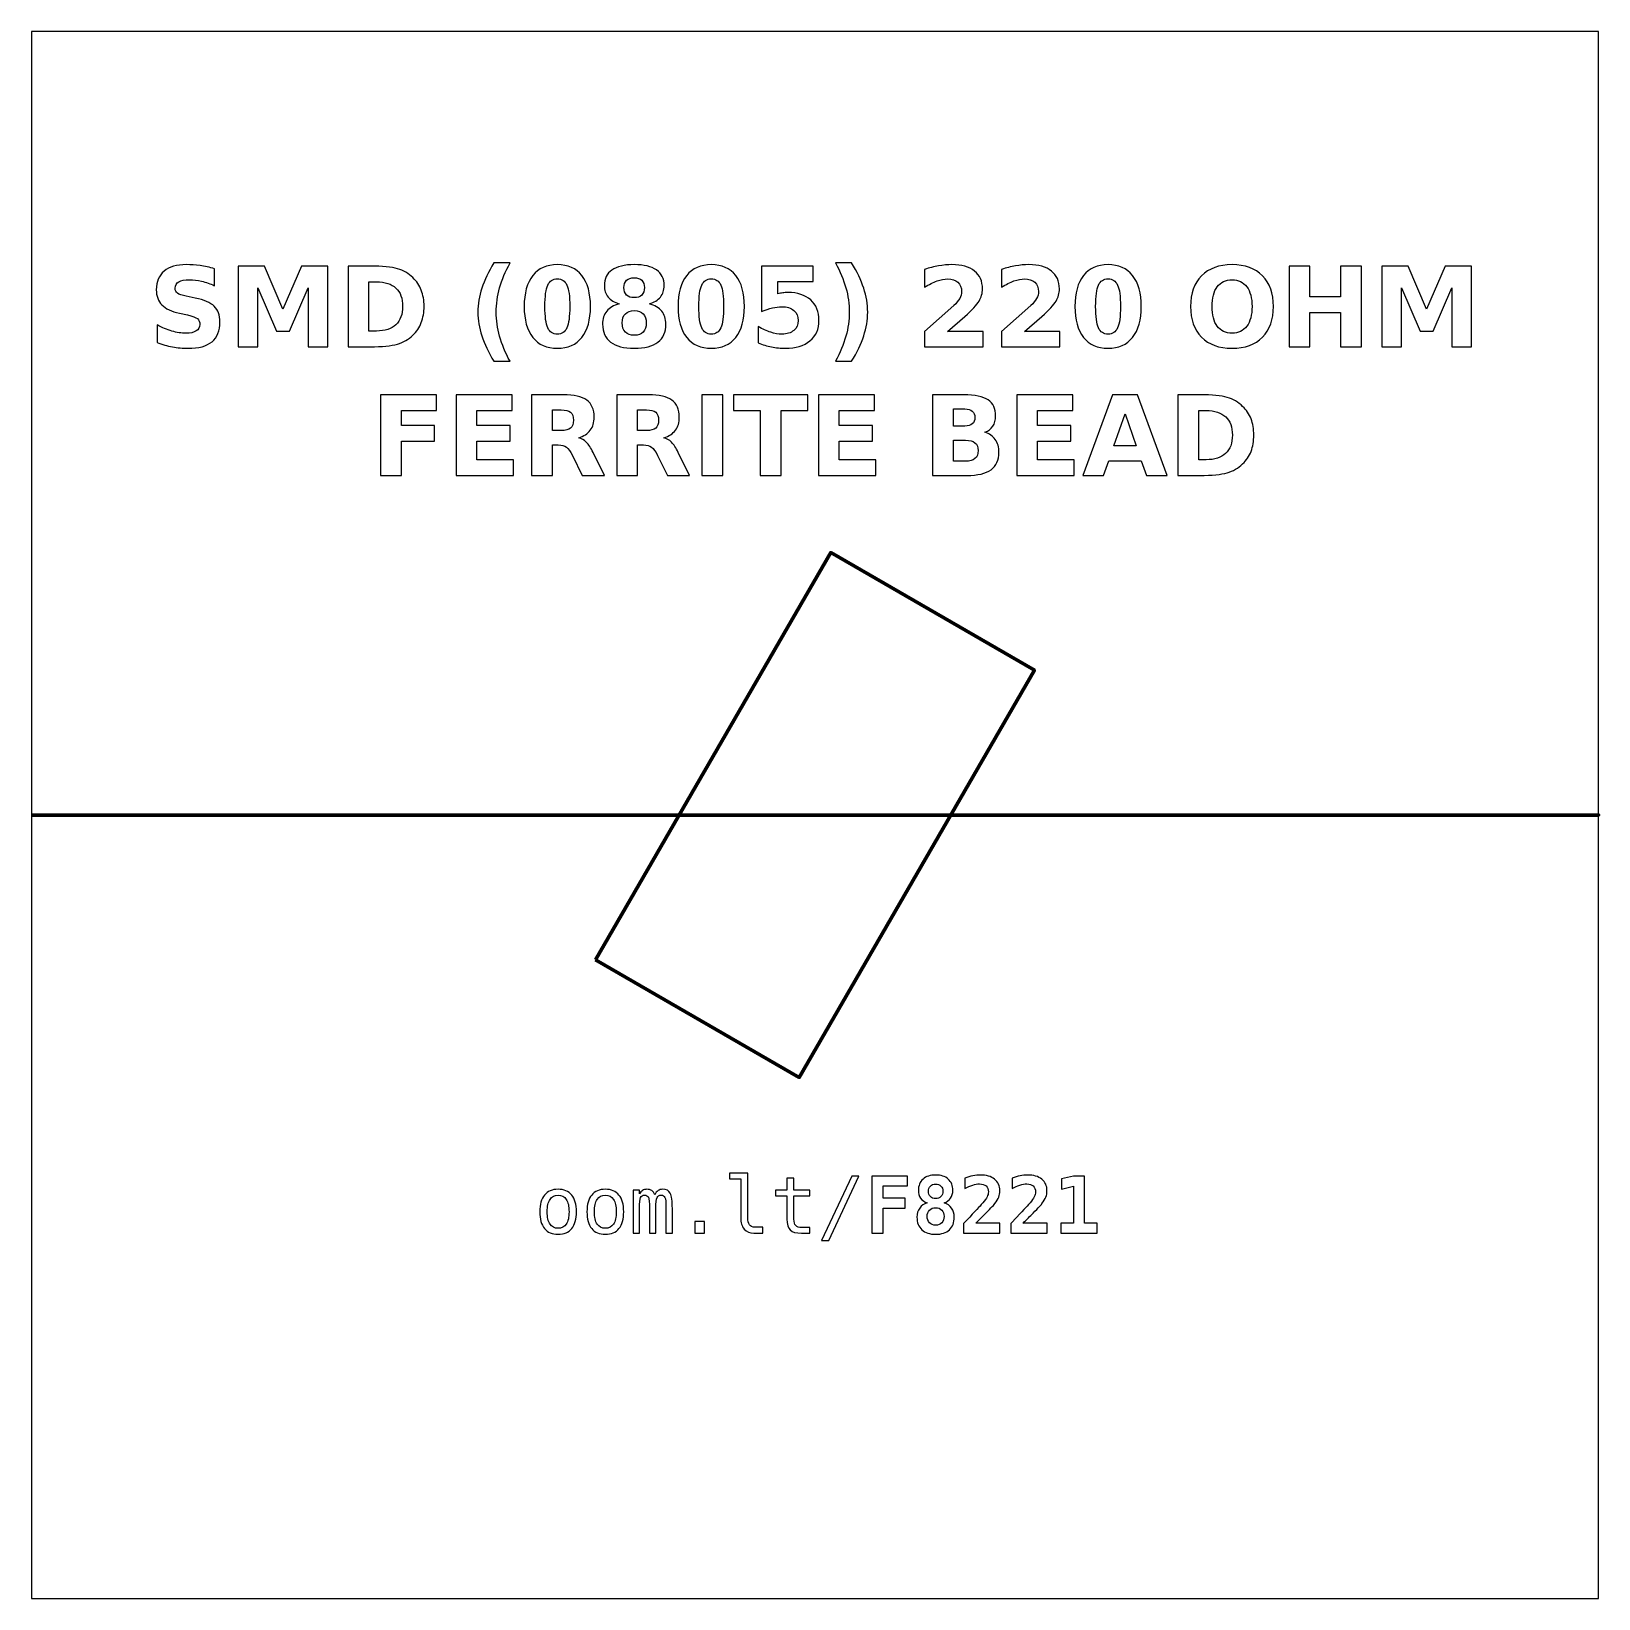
# Model space of a CAD drawing. Header units: centimetres. Extents: x -11.5 to -9.5, y -15.85 to -13.85.
import ezdxf

# ---------------------------------------------------------------- set-up
doc = ezdxf.new("R2010")
doc.units = ezdxf.units.CM
doc.header["$MEASUREMENT"] = 0
doc.layers.add('Layer 1', color=7, linetype='Continuous')

msp = doc.modelspace()

# ---------------------------------------------------------------- linework, layer by layer
at = {"layer": 'Layer 1', "color": 7}
msp.add_open_spline([(-11.5, -13.85), (-11.5, -13.85), (-9.5, -13.85), (-9.5, -13.85), (-9.5, -13.85), (-9.5, -13.85), (-9.5, -15.85), (-9.5, -15.85), (-9.5, -15.85), (-9.5, -15.85), (-11.5, -15.85), (-11.5, -15.85), (-11.5, -15.85), (-11.5, -15.85), (-11.5, -13.85), (-11.5, -13.85)], degree=3, knots=[0, 0, 0, 0, 0.25, 0.25, 0.25, 0.25, 0.5, 0.5, 0.5, 0.5, 0.75, 0.75, 0.75, 0.75, 1, 1, 1, 1], dxfattribs=at)
at = {"layer": 'Layer 1', "color": 250}
for points, knots in [([(-11.26613, -14.15284), (-11.26613, -14.15284), (-11.26613, -14.17459), (-11.26613, -14.17459), (-11.26613, -14.17459), (-11.27178, -14.17207), (-11.2773, -14.17017), (-11.28266, -14.16888), (-11.28266, -14.16888), (-11.28805, -14.16758), (-11.29313, -14.16695), (-11.2979, -14.16695), (-11.2979, -14.16695), (-11.30423, -14.16695), (-11.30893, -14.16782), (-11.31197, -14.16956), (-11.31197, -14.16956), (-11.315, -14.17132), (-11.31651, -14.17403), (-11.31651, -14.1777), (-11.31651, -14.1777), (-11.31651, -14.18045), (-11.3155, -14.18261), (-11.31345, -14.18414), (-11.31345, -14.18414), (-11.3114, -14.18567), (-11.30769, -14.18701), (-11.3023, -14.18811), (-11.3023, -14.18811), (-11.3023, -14.18811), (-11.29101, -14.19037), (-11.29101, -14.19037), (-11.29101, -14.19037), (-11.27956, -14.19268), (-11.27145, -14.19616), (-11.26663, -14.20086), (-11.26663, -14.20086), (-11.2618, -14.20554), (-11.25938, -14.2122), (-11.25938, -14.22083), (-11.25938, -14.22083), (-11.25938, -14.23219), (-11.26274, -14.24063), (-11.26947, -14.24616), (-11.26947, -14.24616), (-11.2762, -14.25168), (-11.28647, -14.25446), (-11.3003, -14.25446), (-11.3003, -14.25446), (-11.30684, -14.25446), (-11.31338, -14.25385), (-11.31994, -14.2526), (-11.31994, -14.2526), (-11.3265, -14.25135), (-11.33309, -14.24952), (-11.33965, -14.2471), (-11.33965, -14.2471), (-11.33965, -14.2471), (-11.33965, -14.22471), (-11.33965, -14.22471), (-11.33965, -14.22471), (-11.33309, -14.22819), (-11.32674, -14.23082), (-11.3206, -14.23259), (-11.3206, -14.23259), (-11.31446, -14.23435), (-11.30856, -14.23524), (-11.30287, -14.23524), (-11.30287, -14.23524), (-11.29708, -14.23524), (-11.29264, -14.23428), (-11.28956, -14.23235), (-11.28956, -14.23235), (-11.28647, -14.23042), (-11.28495, -14.22767), (-11.28495, -14.22407), (-11.28495, -14.22407), (-11.28495, -14.22087), (-11.28598, -14.21838), (-11.28807, -14.21664), (-11.28807, -14.21664), (-11.29017, -14.2149), (-11.29433, -14.21333), (-11.30059, -14.21196), (-11.30059, -14.21196), (-11.30059, -14.21196), (-11.31086, -14.20968), (-11.31086, -14.20968), (-11.31086, -14.20968), (-11.32114, -14.20747), (-11.32867, -14.20397), (-11.33342, -14.19914), (-11.33342, -14.19914), (-11.33817, -14.19432), (-11.34054, -14.18781), (-11.34054, -14.17965), (-11.34054, -14.17965), (-11.34054, -14.16939), (-11.33723, -14.16151), (-11.33062, -14.15601), (-11.33062, -14.15601), (-11.32401, -14.15048), (-11.31451, -14.14773), (-11.30209, -14.14773), (-11.30209, -14.14773), (-11.29645, -14.14773), (-11.29064, -14.14816), (-11.28466, -14.149), (-11.28466, -14.149), (-11.27869, -14.14985), (-11.27251, -14.15112), (-11.26613, -14.15284)], [0, 0, 0, 0, 0.0357143, 0.0357143, 0.0357143, 0.0357143, 0.0714286, 0.0714286, 0.0714286, 0.0714286, 0.1071429, 0.1071429, 0.1071429, 0.1071429, 0.1428571, 0.1428571, 0.1428571, 0.1428571, 0.1785714, 0.1785714, 0.1785714, 0.1785714, 0.2142857, 0.2142857, 0.2142857, 0.2142857, 0.25, 0.25, 0.25, 0.25, 0.2857143, 0.2857143, 0.2857143, 0.2857143, 0.3214286, 0.3214286, 0.3214286, 0.3214286, 0.3571429, 0.3571429, 0.3571429, 0.3571429, 0.3928571, 0.3928571, 0.3928571, 0.3928571, 0.4285714, 0.4285714, 0.4285714, 0.4285714, 0.4642857, 0.4642857, 0.4642857, 0.4642857, 0.5, 0.5, 0.5, 0.5, 0.5357143, 0.5357143, 0.5357143, 0.5357143, 0.5714286, 0.5714286, 0.5714286, 0.5714286, 0.6071429, 0.6071429, 0.6071429, 0.6071429, 0.6428571, 0.6428571, 0.6428571, 0.6428571, 0.6785714, 0.6785714, 0.6785714, 0.6785714, 0.7142857, 0.7142857, 0.7142857, 0.7142857, 0.75, 0.75, 0.75, 0.75, 0.7857143, 0.7857143, 0.7857143, 0.7857143, 0.8214286, 0.8214286, 0.8214286, 0.8214286, 0.8571429, 0.8571429, 0.8571429, 0.8571429, 0.8928571, 0.8928571, 0.8928571, 0.8928571, 0.9285714, 0.9285714, 0.9285714, 0.9285714, 0.9642857, 0.9642857, 0.9642857, 0.9642857, 1, 1, 1, 1]), ([(-11.2361, -14.14959), (-11.2361, -14.14959), (-11.20235, -14.14959), (-11.20235, -14.14959), (-11.20235, -14.14959), (-11.20235, -14.14959), (-11.1789, -14.20465), (-11.1789, -14.20465), (-11.1789, -14.20465), (-11.1789, -14.20465), (-11.15534, -14.14959), (-11.15534, -14.14959), (-11.15534, -14.14959), (-11.15534, -14.14959), (-11.12166, -14.14959), (-11.12166, -14.14959), (-11.12166, -14.14959), (-11.12166, -14.14959), (-11.12166, -14.25246), (-11.12166, -14.25246), (-11.12166, -14.25246), (-11.12166, -14.25246), (-11.14673, -14.25246), (-11.14673, -14.25246), (-11.14673, -14.25246), (-11.14673, -14.25246), (-11.14673, -14.17722), (-11.14673, -14.17722), (-11.14673, -14.17722), (-11.14673, -14.17722), (-11.17044, -14.23268), (-11.17044, -14.23268), (-11.17044, -14.23268), (-11.17044, -14.23268), (-11.18725, -14.23268), (-11.18725, -14.23268), (-11.18725, -14.23268), (-11.18725, -14.23268), (-11.21096, -14.17722), (-11.21096, -14.17722), (-11.21096, -14.17722), (-11.21096, -14.17722), (-11.21096, -14.25246), (-11.21096, -14.25246), (-11.21096, -14.25246), (-11.21096, -14.25246), (-11.2361, -14.25246), (-11.2361, -14.25246), (-11.2361, -14.25246), (-11.2361, -14.25246), (-11.2361, -14.14959), (-11.2361, -14.14959)], [0, 0, 0, 0, 0.0769231, 0.0769231, 0.0769231, 0.0769231, 0.1538462, 0.1538462, 0.1538462, 0.1538462, 0.2307692, 0.2307692, 0.2307692, 0.2307692, 0.3076923, 0.3076923, 0.3076923, 0.3076923, 0.3846154, 0.3846154, 0.3846154, 0.3846154, 0.4615385, 0.4615385, 0.4615385, 0.4615385, 0.5384615, 0.5384615, 0.5384615, 0.5384615, 0.6153846, 0.6153846, 0.6153846, 0.6153846, 0.6923077, 0.6923077, 0.6923077, 0.6923077, 0.7692308, 0.7692308, 0.7692308, 0.7692308, 0.8461538, 0.8461538, 0.8461538, 0.8461538, 0.9230769, 0.9230769, 0.9230769, 0.9230769, 1, 1, 1, 1]), ([(-11.09567, -14.14959), (-11.09567, -14.14959), (-11.06768, -14.14959), (-11.06768, -14.14959), (-11.06768, -14.14959), (-11.05207, -14.14959), (-11.04045, -14.1507), (-11.03281, -14.15293), (-11.03281, -14.15293), (-11.02516, -14.15516), (-11.0186, -14.15893), (-11.01312, -14.16427), (-11.01312, -14.16427), (-11.0083, -14.1689), (-11.00473, -14.17426), (-11.00237, -14.18033), (-11.00237, -14.18033), (-11.00005, -14.18637), (-10.99887, -14.19324), (-10.99887, -14.20093), (-10.99887, -14.20093), (-10.99887, -14.20869), (-11.00005, -14.21561), (-11.00237, -14.2217), (-11.00237, -14.2217), (-11.00473, -14.22779), (-11.0083, -14.23315), (-11.01312, -14.23778), (-11.01312, -14.23778), (-11.01865, -14.24312), (-11.02526, -14.24689), (-11.03297, -14.24912), (-11.03297, -14.24912), (-11.04069, -14.25135), (-11.05226, -14.25246), (-11.06768, -14.25246), (-11.06768, -14.25246), (-11.06768, -14.25246), (-11.09567, -14.25246), (-11.09567, -14.25246), (-11.09567, -14.25246), (-11.09567, -14.25246), (-11.09567, -14.14959), (-11.09567, -14.14959)], [0, 0, 0, 0, 0.0909091, 0.0909091, 0.0909091, 0.0909091, 0.1818182, 0.1818182, 0.1818182, 0.1818182, 0.2727273, 0.2727273, 0.2727273, 0.2727273, 0.3636364, 0.3636364, 0.3636364, 0.3636364, 0.4545455, 0.4545455, 0.4545455, 0.4545455, 0.5454545, 0.5454545, 0.5454545, 0.5454545, 0.6363636, 0.6363636, 0.6363636, 0.6363636, 0.7272727, 0.7272727, 0.7272727, 0.7272727, 0.8181818, 0.8181818, 0.8181818, 0.8181818, 0.9090909, 0.9090909, 0.9090909, 0.9090909, 1, 1, 1, 1]), ([(-10.88918, -14.27106), (-10.88918, -14.27106), (-10.90964, -14.27106), (-10.90964, -14.27106), (-10.90964, -14.27106), (-10.91667, -14.25973), (-10.92187, -14.24893), (-10.92521, -14.2387), (-10.92521, -14.2387), (-10.92857, -14.22849), (-10.93024, -14.21836), (-10.93024, -14.20829), (-10.93024, -14.20829), (-10.93024, -14.19823), (-10.92855, -14.18804), (-10.92519, -14.17774), (-10.92519, -14.17774), (-10.9218, -14.16742), (-10.91663, -14.15665), (-10.90964, -14.14538), (-10.90964, -14.14538), (-10.90964, -14.14538), (-10.88918, -14.14538), (-10.88918, -14.14538), (-10.88918, -14.14538), (-10.89506, -14.15627), (-10.89946, -14.16692), (-10.9024, -14.17732), (-10.9024, -14.17732), (-10.90534, -14.18771), (-10.90682, -14.19799), (-10.90682, -14.20815), (-10.90682, -14.20815), (-10.90682, -14.21831), (-10.90536, -14.22859), (-10.90245, -14.23903), (-10.90245, -14.23903), (-10.89953, -14.24945), (-10.89511, -14.26013), (-10.88918, -14.27106)], [0, 0, 0, 0, 0.1, 0.1, 0.1, 0.1, 0.2, 0.2, 0.2, 0.2, 0.3, 0.3, 0.3, 0.3, 0.4, 0.4, 0.4, 0.4, 0.5, 0.5, 0.5, 0.5, 0.6, 0.6, 0.6, 0.6, 0.7, 0.7, 0.7, 0.7, 0.8, 0.8, 0.8, 0.8, 0.9, 0.9, 0.9, 0.9, 1, 1, 1, 1]), ([(-10.78645, -14.20112), (-10.78645, -14.21817), (-10.79012, -14.23132), (-10.79748, -14.24058), (-10.79748, -14.24058), (-10.80482, -14.24983), (-10.81526, -14.25446), (-10.82876, -14.25446), (-10.82876, -14.25446), (-10.84231, -14.25446), (-10.85277, -14.24983), (-10.86011, -14.24058), (-10.86011, -14.24058), (-10.86747, -14.23132), (-10.87114, -14.21817), (-10.87114, -14.20112), (-10.87114, -14.20112), (-10.87114, -14.18405), (-10.86747, -14.17087), (-10.86011, -14.16161), (-10.86011, -14.16161), (-10.85277, -14.15237), (-10.84231, -14.14773), (-10.82876, -14.14773), (-10.82876, -14.14773), (-10.81526, -14.14773), (-10.80482, -14.15237), (-10.79748, -14.16161), (-10.79748, -14.16161), (-10.79012, -14.17087), (-10.78645, -14.18405), (-10.78645, -14.20112)], [0, 0, 0, 0, 0.125, 0.125, 0.125, 0.125, 0.25, 0.25, 0.25, 0.25, 0.375, 0.375, 0.375, 0.375, 0.5, 0.5, 0.5, 0.5, 0.625, 0.625, 0.625, 0.625, 0.75, 0.75, 0.75, 0.75, 0.875, 0.875, 0.875, 0.875, 1, 1, 1, 1]), ([(-10.74995, -14.19769), (-10.75618, -14.1958), (-10.76089, -14.19291), (-10.76406, -14.18901), (-10.76406, -14.18901), (-10.76724, -14.1851), (-10.76881, -14.18024), (-10.76881, -14.1744), (-10.76881, -14.1744), (-10.76881, -14.16572), (-10.76557, -14.15909), (-10.7591, -14.15455), (-10.7591, -14.15455), (-10.75263, -14.15001), (-10.74311, -14.14773), (-10.73057, -14.14773), (-10.73057, -14.14773), (-10.71813, -14.14773), (-10.70865, -14.14999), (-10.70218, -14.15453), (-10.70218, -14.15453), (-10.69572, -14.15905), (-10.69247, -14.16568), (-10.69247, -14.1744), (-10.69247, -14.1744), (-10.69247, -14.18024), (-10.69407, -14.1851), (-10.69724, -14.18901), (-10.69724, -14.18901), (-10.70044, -14.19291), (-10.70517, -14.1958), (-10.7114, -14.19769), (-10.7114, -14.19769), (-10.70442, -14.19961), (-10.69915, -14.20274), (-10.6956, -14.20709), (-10.6956, -14.20709), (-10.69205, -14.21142), (-10.69026, -14.2169), (-10.69026, -14.22353), (-10.69026, -14.22353), (-10.69026, -14.23372), (-10.69365, -14.24143), (-10.70042, -14.24663), (-10.70042, -14.24663), (-10.70719, -14.25185), (-10.71726, -14.25446), (-10.73057, -14.25446), (-10.73057, -14.25446), (-10.74395, -14.25446), (-10.75404, -14.25185), (-10.76086, -14.24663), (-10.76086, -14.24663), (-10.76768, -14.24143), (-10.77109, -14.23372), (-10.77109, -14.22353), (-10.77109, -14.22353), (-10.77109, -14.2169), (-10.7693, -14.21142), (-10.76575, -14.20709), (-10.76575, -14.20709), (-10.7622, -14.20274), (-10.75693, -14.19961), (-10.74995, -14.19769)], [0, 0, 0, 0, 0.0625, 0.0625, 0.0625, 0.0625, 0.125, 0.125, 0.125, 0.125, 0.1875, 0.1875, 0.1875, 0.1875, 0.25, 0.25, 0.25, 0.25, 0.3125, 0.3125, 0.3125, 0.3125, 0.375, 0.375, 0.375, 0.375, 0.4375, 0.4375, 0.4375, 0.4375, 0.5, 0.5, 0.5, 0.5, 0.5625, 0.5625, 0.5625, 0.5625, 0.625, 0.625, 0.625, 0.625, 0.6875, 0.6875, 0.6875, 0.6875, 0.75, 0.75, 0.75, 0.75, 0.8125, 0.8125, 0.8125, 0.8125, 0.875, 0.875, 0.875, 0.875, 0.9375, 0.9375, 0.9375, 0.9375, 1, 1, 1, 1]), ([(-10.59007, -14.20112), (-10.59007, -14.21817), (-10.59374, -14.23132), (-10.6011, -14.24058), (-10.6011, -14.24058), (-10.60844, -14.24983), (-10.61888, -14.25446), (-10.63238, -14.25446), (-10.63238, -14.25446), (-10.64593, -14.25446), (-10.65639, -14.24983), (-10.66373, -14.24058), (-10.66373, -14.24058), (-10.67109, -14.23132), (-10.67476, -14.21817), (-10.67476, -14.20112), (-10.67476, -14.20112), (-10.67476, -14.18405), (-10.67109, -14.17087), (-10.66373, -14.16161), (-10.66373, -14.16161), (-10.65639, -14.15237), (-10.64593, -14.14773), (-10.63238, -14.14773), (-10.63238, -14.14773), (-10.61888, -14.14773), (-10.60844, -14.15237), (-10.6011, -14.16161), (-10.6011, -14.16161), (-10.59374, -14.17087), (-10.59007, -14.18405), (-10.59007, -14.20112)], [0, 0, 0, 0, 0.125, 0.125, 0.125, 0.125, 0.25, 0.25, 0.25, 0.25, 0.375, 0.375, 0.375, 0.375, 0.5, 0.5, 0.5, 0.5, 0.625, 0.625, 0.625, 0.625, 0.75, 0.75, 0.75, 0.75, 0.875, 0.875, 0.875, 0.875, 1, 1, 1, 1]), ([(-10.56836, -14.14959), (-10.56836, -14.14959), (-10.50242, -14.14959), (-10.50242, -14.14959), (-10.50242, -14.14959), (-10.50242, -14.14959), (-10.50242, -14.16909), (-10.50242, -14.16909), (-10.50242, -14.16909), (-10.50242, -14.16909), (-10.54722, -14.16909), (-10.54722, -14.16909), (-10.54722, -14.16909), (-10.54722, -14.16909), (-10.54722, -14.18501), (-10.54722, -14.18501), (-10.54722, -14.18501), (-10.5452, -14.18447), (-10.54317, -14.18405), (-10.54113, -14.18374), (-10.54113, -14.18374), (-10.53908, -14.18343), (-10.53694, -14.18329), (-10.53475, -14.18329), (-10.53475, -14.18329), (-10.5222, -14.18329), (-10.51244, -14.18642), (-10.50545, -14.1927), (-10.50545, -14.1927), (-10.49847, -14.19896), (-10.49499, -14.2077), (-10.49499, -14.2189), (-10.49499, -14.2189), (-10.49499, -14.23002), (-10.4988, -14.23873), (-10.50639, -14.24503), (-10.50639, -14.24503), (-10.51399, -14.25131), (-10.52455, -14.25446), (-10.53805, -14.25446), (-10.53805, -14.25446), (-10.54388, -14.25446), (-10.54967, -14.25389), (-10.55538, -14.25277), (-10.55538, -14.25277), (-10.5611, -14.25164), (-10.56679, -14.24994), (-10.57243, -14.24764), (-10.57243, -14.24764), (-10.57243, -14.24764), (-10.57243, -14.22675), (-10.57243, -14.22675), (-10.57243, -14.22675), (-10.56683, -14.22998), (-10.56152, -14.23238), (-10.55649, -14.23397), (-10.55649, -14.23397), (-10.55145, -14.2356), (-10.5467, -14.2364), (-10.54226, -14.2364), (-10.54226, -14.2364), (-10.53581, -14.2364), (-10.53076, -14.23482), (-10.52706, -14.23167), (-10.52706, -14.23167), (-10.52337, -14.22854), (-10.52151, -14.22429), (-10.52151, -14.2189), (-10.52151, -14.2189), (-10.52151, -14.21349), (-10.52337, -14.20923), (-10.52706, -14.20611), (-10.52706, -14.20611), (-10.53076, -14.20298), (-10.53581, -14.20143), (-10.54226, -14.20143), (-10.54226, -14.20143), (-10.54607, -14.20143), (-10.55014, -14.20192), (-10.55444, -14.20291), (-10.55444, -14.20291), (-10.55877, -14.20389), (-10.5634, -14.20542), (-10.56836, -14.20749), (-10.56836, -14.20749), (-10.56836, -14.20749), (-10.56836, -14.14959), (-10.56836, -14.14959)], [0, 0, 0, 0, 0.0454545, 0.0454545, 0.0454545, 0.0454545, 0.0909091, 0.0909091, 0.0909091, 0.0909091, 0.1363636, 0.1363636, 0.1363636, 0.1363636, 0.1818182, 0.1818182, 0.1818182, 0.1818182, 0.2272727, 0.2272727, 0.2272727, 0.2272727, 0.2727273, 0.2727273, 0.2727273, 0.2727273, 0.3181818, 0.3181818, 0.3181818, 0.3181818, 0.3636364, 0.3636364, 0.3636364, 0.3636364, 0.4090909, 0.4090909, 0.4090909, 0.4090909, 0.4545455, 0.4545455, 0.4545455, 0.4545455, 0.5, 0.5, 0.5, 0.5, 0.5454545, 0.5454545, 0.5454545, 0.5454545, 0.5909091, 0.5909091, 0.5909091, 0.5909091, 0.6363636, 0.6363636, 0.6363636, 0.6363636, 0.6818182, 0.6818182, 0.6818182, 0.6818182, 0.7272727, 0.7272727, 0.7272727, 0.7272727, 0.7727273, 0.7727273, 0.7727273, 0.7727273, 0.8181818, 0.8181818, 0.8181818, 0.8181818, 0.8636364, 0.8636364, 0.8636364, 0.8636364, 0.9090909, 0.9090909, 0.9090909, 0.9090909, 0.9545455, 0.9545455, 0.9545455, 0.9545455, 1, 1, 1, 1]), ([(-10.47384, -14.27106), (-10.46796, -14.26013), (-10.46354, -14.24945), (-10.4606, -14.23903), (-10.4606, -14.23903), (-10.45766, -14.22859), (-10.4562, -14.21831), (-10.4562, -14.20815), (-10.4562, -14.20815), (-10.4562, -14.19799), (-10.45766, -14.18771), (-10.4606, -14.17732), (-10.4606, -14.17732), (-10.46354, -14.16692), (-10.46796, -14.15627), (-10.47384, -14.14538), (-10.47384, -14.14538), (-10.47384, -14.14538), (-10.45338, -14.14538), (-10.45338, -14.14538), (-10.45338, -14.14538), (-10.4464, -14.15665), (-10.44122, -14.16742), (-10.43783, -14.17774), (-10.43783, -14.17774), (-10.43447, -14.18804), (-10.43278, -14.19823), (-10.43278, -14.20829), (-10.43278, -14.20829), (-10.43278, -14.21836), (-10.43445, -14.22849), (-10.43781, -14.2387), (-10.43781, -14.2387), (-10.44115, -14.24893), (-10.44635, -14.25973), (-10.45338, -14.27106), (-10.45338, -14.27106), (-10.45338, -14.27106), (-10.47384, -14.27106), (-10.47384, -14.27106)], [0, 0, 0, 0, 0.1, 0.1, 0.1, 0.1, 0.2, 0.2, 0.2, 0.2, 0.3, 0.3, 0.3, 0.3, 0.4, 0.4, 0.4, 0.4, 0.5, 0.5, 0.5, 0.5, 0.6, 0.6, 0.6, 0.6, 0.7, 0.7, 0.7, 0.7, 0.8, 0.8, 0.8, 0.8, 0.9, 0.9, 0.9, 0.9, 1, 1, 1, 1]), ([(-10.33085, -14.23296), (-10.33085, -14.23296), (-10.28557, -14.23296), (-10.28557, -14.23296), (-10.28557, -14.23296), (-10.28557, -14.23296), (-10.28557, -14.25246), (-10.28557, -14.25246), (-10.28557, -14.25246), (-10.28557, -14.25246), (-10.36034, -14.25246), (-10.36034, -14.25246), (-10.36034, -14.25246), (-10.36034, -14.25246), (-10.36034, -14.23296), (-10.36034, -14.23296), (-10.36034, -14.23296), (-10.36034, -14.23296), (-10.32278, -14.19983), (-10.32278, -14.19983), (-10.32278, -14.19983), (-10.31942, -14.19679), (-10.31695, -14.19383), (-10.31535, -14.19094), (-10.31535, -14.19094), (-10.31373, -14.18804), (-10.31293, -14.18503), (-10.31293, -14.1819), (-10.31293, -14.1819), (-10.31293, -14.17708), (-10.31455, -14.1732), (-10.31779, -14.17026), (-10.31779, -14.17026), (-10.32102, -14.16732), (-10.32532, -14.16587), (-10.33071, -14.16587), (-10.33071, -14.16587), (-10.33484, -14.16587), (-10.33936, -14.16676), (-10.34428, -14.16852), (-10.34428, -14.16852), (-10.34919, -14.17029), (-10.35446, -14.17292), (-10.36006, -14.1764), (-10.36006, -14.1764), (-10.36006, -14.1764), (-10.36006, -14.1538), (-10.36006, -14.1538), (-10.36006, -14.1538), (-10.35408, -14.15183), (-10.34818, -14.15032), (-10.34235, -14.14929), (-10.34235, -14.14929), (-10.33651, -14.14825), (-10.3308, -14.14773), (-10.32518, -14.14773), (-10.32518, -14.14773), (-10.31288, -14.14773), (-10.30331, -14.15044), (-10.29649, -14.15587), (-10.29649, -14.15587), (-10.28967, -14.16128), (-10.28626, -14.16883), (-10.28626, -14.17854), (-10.28626, -14.17854), (-10.28626, -14.18414), (-10.28771, -14.18936), (-10.29061, -14.19421), (-10.29061, -14.19421), (-10.2935, -14.19905), (-10.29959, -14.20554), (-10.30886, -14.21368), (-10.30886, -14.21368), (-10.30886, -14.21368), (-10.33085, -14.23296), (-10.33085, -14.23296)], [0, 0, 0, 0, 0.0526316, 0.0526316, 0.0526316, 0.0526316, 0.1052632, 0.1052632, 0.1052632, 0.1052632, 0.1578947, 0.1578947, 0.1578947, 0.1578947, 0.2105263, 0.2105263, 0.2105263, 0.2105263, 0.2631579, 0.2631579, 0.2631579, 0.2631579, 0.3157895, 0.3157895, 0.3157895, 0.3157895, 0.3684211, 0.3684211, 0.3684211, 0.3684211, 0.4210526, 0.4210526, 0.4210526, 0.4210526, 0.4736842, 0.4736842, 0.4736842, 0.4736842, 0.5263158, 0.5263158, 0.5263158, 0.5263158, 0.5789474, 0.5789474, 0.5789474, 0.5789474, 0.6315789, 0.6315789, 0.6315789, 0.6315789, 0.6842105, 0.6842105, 0.6842105, 0.6842105, 0.7368421, 0.7368421, 0.7368421, 0.7368421, 0.7894737, 0.7894737, 0.7894737, 0.7894737, 0.8421053, 0.8421053, 0.8421053, 0.8421053, 0.8947368, 0.8947368, 0.8947368, 0.8947368, 0.9473684, 0.9473684, 0.9473684, 0.9473684, 1, 1, 1, 1]), ([(-10.23266, -14.23296), (-10.23266, -14.23296), (-10.18738, -14.23296), (-10.18738, -14.23296), (-10.18738, -14.23296), (-10.18738, -14.23296), (-10.18738, -14.25246), (-10.18738, -14.25246), (-10.18738, -14.25246), (-10.18738, -14.25246), (-10.26215, -14.25246), (-10.26215, -14.25246), (-10.26215, -14.25246), (-10.26215, -14.25246), (-10.26215, -14.23296), (-10.26215, -14.23296), (-10.26215, -14.23296), (-10.26215, -14.23296), (-10.22459, -14.19983), (-10.22459, -14.19983), (-10.22459, -14.19983), (-10.22123, -14.19679), (-10.21876, -14.19383), (-10.21716, -14.19094), (-10.21716, -14.19094), (-10.21554, -14.18804), (-10.21474, -14.18503), (-10.21474, -14.1819), (-10.21474, -14.1819), (-10.21474, -14.17708), (-10.21636, -14.1732), (-10.2196, -14.17026), (-10.2196, -14.17026), (-10.22283, -14.16732), (-10.22713, -14.16587), (-10.23252, -14.16587), (-10.23252, -14.16587), (-10.23665, -14.16587), (-10.24117, -14.16676), (-10.24609, -14.16852), (-10.24609, -14.16852), (-10.251, -14.17029), (-10.25627, -14.17292), (-10.26187, -14.1764), (-10.26187, -14.1764), (-10.26187, -14.1764), (-10.26187, -14.1538), (-10.26187, -14.1538), (-10.26187, -14.1538), (-10.25589, -14.15183), (-10.24999, -14.15032), (-10.24416, -14.14929), (-10.24416, -14.14929), (-10.23832, -14.14825), (-10.23261, -14.14773), (-10.22699, -14.14773), (-10.22699, -14.14773), (-10.21469, -14.14773), (-10.20512, -14.15044), (-10.1983, -14.15587), (-10.1983, -14.15587), (-10.19148, -14.16128), (-10.18807, -14.16883), (-10.18807, -14.17854), (-10.18807, -14.17854), (-10.18807, -14.18414), (-10.18952, -14.18936), (-10.19242, -14.19421), (-10.19242, -14.19421), (-10.19531, -14.19905), (-10.2014, -14.20554), (-10.21067, -14.21368), (-10.21067, -14.21368), (-10.21067, -14.21368), (-10.23266, -14.23296), (-10.23266, -14.23296)], [0, 0, 0, 0, 0.0526316, 0.0526316, 0.0526316, 0.0526316, 0.1052632, 0.1052632, 0.1052632, 0.1052632, 0.1578947, 0.1578947, 0.1578947, 0.1578947, 0.2105263, 0.2105263, 0.2105263, 0.2105263, 0.2631579, 0.2631579, 0.2631579, 0.2631579, 0.3157895, 0.3157895, 0.3157895, 0.3157895, 0.3684211, 0.3684211, 0.3684211, 0.3684211, 0.4210526, 0.4210526, 0.4210526, 0.4210526, 0.4736842, 0.4736842, 0.4736842, 0.4736842, 0.5263158, 0.5263158, 0.5263158, 0.5263158, 0.5789474, 0.5789474, 0.5789474, 0.5789474, 0.6315789, 0.6315789, 0.6315789, 0.6315789, 0.6842105, 0.6842105, 0.6842105, 0.6842105, 0.7368421, 0.7368421, 0.7368421, 0.7368421, 0.7894737, 0.7894737, 0.7894737, 0.7894737, 0.8421053, 0.8421053, 0.8421053, 0.8421053, 0.8947368, 0.8947368, 0.8947368, 0.8947368, 0.9473684, 0.9473684, 0.9473684, 0.9473684, 1, 1, 1, 1]), ([(-10.08369, -14.20112), (-10.08369, -14.21817), (-10.08736, -14.23132), (-10.09472, -14.24058), (-10.09472, -14.24058), (-10.10206, -14.24983), (-10.1125, -14.25446), (-10.126, -14.25446), (-10.126, -14.25446), (-10.13955, -14.25446), (-10.15001, -14.24983), (-10.15735, -14.24058), (-10.15735, -14.24058), (-10.16471, -14.23132), (-10.16838, -14.21817), (-10.16838, -14.20112), (-10.16838, -14.20112), (-10.16838, -14.18405), (-10.16471, -14.17087), (-10.15735, -14.16161), (-10.15735, -14.16161), (-10.15001, -14.15237), (-10.13955, -14.14773), (-10.126, -14.14773), (-10.126, -14.14773), (-10.1125, -14.14773), (-10.10206, -14.15237), (-10.09472, -14.16161), (-10.09472, -14.16161), (-10.08736, -14.17087), (-10.08369, -14.18405), (-10.08369, -14.20112)], [0, 0, 0, 0, 0.125, 0.125, 0.125, 0.125, 0.25, 0.25, 0.25, 0.25, 0.375, 0.375, 0.375, 0.375, 0.5, 0.5, 0.5, 0.5, 0.625, 0.625, 0.625, 0.625, 0.75, 0.75, 0.75, 0.75, 0.875, 0.875, 0.875, 0.875, 1, 1, 1, 1]), ([(-9.96786, -14.14773), (-9.95133, -14.14773), (-9.93837, -14.15246), (-9.92901, -14.16194), (-9.92901, -14.16194), (-9.91963, -14.17139), (-9.91495, -14.18444), (-9.91495, -14.20112), (-9.91495, -14.20112), (-9.91495, -14.21775), (-9.91963, -14.2308), (-9.92901, -14.24025), (-9.92901, -14.24025), (-9.93837, -14.24973), (-9.95133, -14.25446), (-9.96786, -14.25446), (-9.96786, -14.25446), (-9.98435, -14.25446), (-9.99728, -14.24973), (-10.00669, -14.24025), (-10.00669, -14.24025), (-10.01607, -14.2308), (-10.02078, -14.21775), (-10.02078, -14.20112), (-10.02078, -14.20112), (-10.02078, -14.18444), (-10.01607, -14.17139), (-10.00669, -14.16194), (-10.00669, -14.16194), (-9.99728, -14.15246), (-9.98435, -14.14773), (-9.96786, -14.14773)], [0, 0, 0, 0, 0.125, 0.125, 0.125, 0.125, 0.25, 0.25, 0.25, 0.25, 0.375, 0.375, 0.375, 0.375, 0.5, 0.5, 0.5, 0.5, 0.625, 0.625, 0.625, 0.625, 0.75, 0.75, 0.75, 0.75, 0.875, 0.875, 0.875, 0.875, 1, 1, 1, 1]), ([(-9.89488, -14.14959), (-9.89488, -14.14959), (-9.86835, -14.14959), (-9.86835, -14.14959), (-9.86835, -14.14959), (-9.86835, -14.14959), (-9.86835, -14.1888), (-9.86835, -14.1888), (-9.86835, -14.1888), (-9.86835, -14.1888), (-9.82922, -14.1888), (-9.82922, -14.1888), (-9.82922, -14.1888), (-9.82922, -14.1888), (-9.82922, -14.14959), (-9.82922, -14.14959), (-9.82922, -14.14959), (-9.82922, -14.14959), (-9.80269, -14.14959), (-9.80269, -14.14959), (-9.80269, -14.14959), (-9.80269, -14.14959), (-9.80269, -14.25246), (-9.80269, -14.25246), (-9.80269, -14.25246), (-9.80269, -14.25246), (-9.82922, -14.25246), (-9.82922, -14.25246), (-9.82922, -14.25246), (-9.82922, -14.25246), (-9.82922, -14.20886), (-9.82922, -14.20886), (-9.82922, -14.20886), (-9.82922, -14.20886), (-9.86835, -14.20886), (-9.86835, -14.20886), (-9.86835, -14.20886), (-9.86835, -14.20886), (-9.86835, -14.25246), (-9.86835, -14.25246), (-9.86835, -14.25246), (-9.86835, -14.25246), (-9.89488, -14.25246), (-9.89488, -14.25246), (-9.89488, -14.25246), (-9.89488, -14.25246), (-9.89488, -14.14959), (-9.89488, -14.14959)], [0, 0, 0, 0, 0.0833333, 0.0833333, 0.0833333, 0.0833333, 0.1666667, 0.1666667, 0.1666667, 0.1666667, 0.25, 0.25, 0.25, 0.25, 0.3333333, 0.3333333, 0.3333333, 0.3333333, 0.4166667, 0.4166667, 0.4166667, 0.4166667, 0.5, 0.5, 0.5, 0.5, 0.5833333, 0.5833333, 0.5833333, 0.5833333, 0.6666667, 0.6666667, 0.6666667, 0.6666667, 0.75, 0.75, 0.75, 0.75, 0.8333333, 0.8333333, 0.8333333, 0.8333333, 0.9166667, 0.9166667, 0.9166667, 0.9166667, 1, 1, 1, 1]), ([(-9.77679, -14.14959), (-9.77679, -14.14959), (-9.74304, -14.14959), (-9.74304, -14.14959), (-9.74304, -14.14959), (-9.74304, -14.14959), (-9.71959, -14.20465), (-9.71959, -14.20465), (-9.71959, -14.20465), (-9.71959, -14.20465), (-9.69603, -14.14959), (-9.69603, -14.14959), (-9.69603, -14.14959), (-9.69603, -14.14959), (-9.66235, -14.14959), (-9.66235, -14.14959), (-9.66235, -14.14959), (-9.66235, -14.14959), (-9.66235, -14.25246), (-9.66235, -14.25246), (-9.66235, -14.25246), (-9.66235, -14.25246), (-9.68742, -14.25246), (-9.68742, -14.25246), (-9.68742, -14.25246), (-9.68742, -14.25246), (-9.68742, -14.17722), (-9.68742, -14.17722), (-9.68742, -14.17722), (-9.68742, -14.17722), (-9.71113, -14.23268), (-9.71113, -14.23268), (-9.71113, -14.23268), (-9.71113, -14.23268), (-9.72794, -14.23268), (-9.72794, -14.23268), (-9.72794, -14.23268), (-9.72794, -14.23268), (-9.75165, -14.17722), (-9.75165, -14.17722), (-9.75165, -14.17722), (-9.75165, -14.17722), (-9.75165, -14.25246), (-9.75165, -14.25246), (-9.75165, -14.25246), (-9.75165, -14.25246), (-9.77679, -14.25246), (-9.77679, -14.25246), (-9.77679, -14.25246), (-9.77679, -14.25246), (-9.77679, -14.14959), (-9.77679, -14.14959)], [0, 0, 0, 0, 0.0769231, 0.0769231, 0.0769231, 0.0769231, 0.1538462, 0.1538462, 0.1538462, 0.1538462, 0.2307692, 0.2307692, 0.2307692, 0.2307692, 0.3076923, 0.3076923, 0.3076923, 0.3076923, 0.3846154, 0.3846154, 0.3846154, 0.3846154, 0.4615385, 0.4615385, 0.4615385, 0.4615385, 0.5384615, 0.5384615, 0.5384615, 0.5384615, 0.6153846, 0.6153846, 0.6153846, 0.6153846, 0.6923077, 0.6923077, 0.6923077, 0.6923077, 0.7692308, 0.7692308, 0.7692308, 0.7692308, 0.8461538, 0.8461538, 0.8461538, 0.8461538, 0.9230769, 0.9230769, 0.9230769, 0.9230769, 1, 1, 1, 1]), ([(-11.06914, -14.16965), (-11.06914, -14.16965), (-11.06914, -14.2324), (-11.06914, -14.2324), (-11.06914, -14.2324), (-11.06914, -14.2324), (-11.05964, -14.2324), (-11.05964, -14.2324), (-11.05964, -14.2324), (-11.0488, -14.2324), (-11.04052, -14.22972), (-11.03481, -14.22433), (-11.03481, -14.22433), (-11.02909, -14.21897), (-11.02622, -14.21116), (-11.02622, -14.20093), (-11.02622, -14.20093), (-11.02622, -14.19072), (-11.02907, -14.18296), (-11.03476, -14.17765), (-11.03476, -14.17765), (-11.04045, -14.17231), (-11.04875, -14.16965), (-11.05964, -14.16965), (-11.05964, -14.16965), (-11.05964, -14.16965), (-11.06914, -14.16965), (-11.06914, -14.16965)], [0, 0, 0, 0, 0.1428571, 0.1428571, 0.1428571, 0.1428571, 0.2857143, 0.2857143, 0.2857143, 0.2857143, 0.4285714, 0.4285714, 0.4285714, 0.4285714, 0.5714286, 0.5714286, 0.5714286, 0.5714286, 0.7142857, 0.7142857, 0.7142857, 0.7142857, 0.8571429, 0.8571429, 0.8571429, 0.8571429, 1, 1, 1, 1]), ([(-10.81298, -14.20093), (-10.81298, -14.18807), (-10.81418, -14.17901), (-10.8166, -14.17374), (-10.8166, -14.17374), (-10.819, -14.1685), (-10.82307, -14.16587), (-10.82876, -14.16587), (-10.82876, -14.16587), (-10.83445, -14.16587), (-10.83852, -14.1685), (-10.84097, -14.17374), (-10.84097, -14.17374), (-10.84339, -14.17901), (-10.84461, -14.18807), (-10.84461, -14.20093), (-10.84461, -14.20093), (-10.84461, -14.21391), (-10.84339, -14.22309), (-10.84097, -14.2284), (-10.84097, -14.2284), (-10.83852, -14.23374), (-10.83445, -14.2364), (-10.82876, -14.2364), (-10.82876, -14.2364), (-10.82312, -14.2364), (-10.81907, -14.23374), (-10.81662, -14.2284), (-10.81662, -14.2284), (-10.8142, -14.22309), (-10.81298, -14.21391), (-10.81298, -14.20093)], [0, 0, 0, 0, 0.125, 0.125, 0.125, 0.125, 0.25, 0.25, 0.25, 0.25, 0.375, 0.375, 0.375, 0.375, 0.5, 0.5, 0.5, 0.5, 0.625, 0.625, 0.625, 0.625, 0.75, 0.75, 0.75, 0.75, 0.875, 0.875, 0.875, 0.875, 1, 1, 1, 1]), ([(-10.74374, -14.17708), (-10.74374, -14.18118), (-10.74261, -14.18433), (-10.74033, -14.18651), (-10.74033, -14.18651), (-10.73805, -14.18873), (-10.7348, -14.18983), (-10.73057, -14.18983), (-10.73057, -14.18983), (-10.72643, -14.18983), (-10.72323, -14.18873), (-10.721, -14.18651), (-10.721, -14.18651), (-10.71874, -14.18433), (-10.71761, -14.18118), (-10.71761, -14.17708), (-10.71761, -14.17708), (-10.71761, -14.17299), (-10.71874, -14.16986), (-10.721, -14.16768), (-10.721, -14.16768), (-10.72323, -14.16549), (-10.72643, -14.16441), (-10.73057, -14.16441), (-10.73057, -14.16441), (-10.7348, -14.16441), (-10.73805, -14.16551), (-10.74033, -14.16772), (-10.74033, -14.16772), (-10.74261, -14.16991), (-10.74374, -14.17304), (-10.74374, -14.17708)], [0, 0, 0, 0, 0.125, 0.125, 0.125, 0.125, 0.25, 0.25, 0.25, 0.25, 0.375, 0.375, 0.375, 0.375, 0.5, 0.5, 0.5, 0.5, 0.625, 0.625, 0.625, 0.625, 0.75, 0.75, 0.75, 0.75, 0.875, 0.875, 0.875, 0.875, 1, 1, 1, 1]), ([(-10.6166, -14.20093), (-10.6166, -14.18807), (-10.6178, -14.17901), (-10.62022, -14.17374), (-10.62022, -14.17374), (-10.62262, -14.1685), (-10.62669, -14.16587), (-10.63238, -14.16587), (-10.63238, -14.16587), (-10.63807, -14.16587), (-10.64214, -14.1685), (-10.64459, -14.17374), (-10.64459, -14.17374), (-10.64701, -14.17901), (-10.64823, -14.18807), (-10.64823, -14.20093), (-10.64823, -14.20093), (-10.64823, -14.21391), (-10.64701, -14.22309), (-10.64459, -14.2284), (-10.64459, -14.2284), (-10.64214, -14.23374), (-10.63807, -14.2364), (-10.63238, -14.2364), (-10.63238, -14.2364), (-10.62674, -14.2364), (-10.62269, -14.23374), (-10.62024, -14.2284), (-10.62024, -14.2284), (-10.61782, -14.22309), (-10.6166, -14.21391), (-10.6166, -14.20093)], [0, 0, 0, 0, 0.125, 0.125, 0.125, 0.125, 0.25, 0.25, 0.25, 0.25, 0.375, 0.375, 0.375, 0.375, 0.5, 0.5, 0.5, 0.5, 0.625, 0.625, 0.625, 0.625, 0.75, 0.75, 0.75, 0.75, 0.875, 0.875, 0.875, 0.875, 1, 1, 1, 1]), ([(-10.11022, -14.20093), (-10.11022, -14.18807), (-10.11142, -14.17901), (-10.11384, -14.17374), (-10.11384, -14.17374), (-10.11624, -14.1685), (-10.12031, -14.16587), (-10.126, -14.16587), (-10.126, -14.16587), (-10.13169, -14.16587), (-10.13576, -14.1685), (-10.13821, -14.17374), (-10.13821, -14.17374), (-10.14063, -14.17901), (-10.14185, -14.18807), (-10.14185, -14.20093), (-10.14185, -14.20093), (-10.14185, -14.21391), (-10.14063, -14.22309), (-10.13821, -14.2284), (-10.13821, -14.2284), (-10.13576, -14.23374), (-10.13169, -14.2364), (-10.126, -14.2364), (-10.126, -14.2364), (-10.12036, -14.2364), (-10.11631, -14.23374), (-10.11386, -14.2284), (-10.11386, -14.2284), (-10.11144, -14.22309), (-10.11022, -14.21391), (-10.11022, -14.20093)], [0, 0, 0, 0, 0.125, 0.125, 0.125, 0.125, 0.25, 0.25, 0.25, 0.25, 0.375, 0.375, 0.375, 0.375, 0.5, 0.5, 0.5, 0.5, 0.625, 0.625, 0.625, 0.625, 0.75, 0.75, 0.75, 0.75, 0.875, 0.875, 0.875, 0.875, 1, 1, 1, 1]), ([(-9.96786, -14.16695), (-9.97595, -14.16695), (-9.98221, -14.16993), (-9.98668, -14.17591), (-9.98668, -14.17591), (-9.99112, -14.18188), (-9.99336, -14.19028), (-9.99336, -14.20112), (-9.99336, -14.20112), (-9.99336, -14.21194), (-9.99112, -14.22031), (-9.98668, -14.22628), (-9.98668, -14.22628), (-9.98221, -14.23226), (-9.97595, -14.23524), (-9.96786, -14.23524), (-9.96786, -14.23524), (-9.95972, -14.23524), (-9.95345, -14.23226), (-9.94898, -14.22628), (-9.94898, -14.22628), (-9.94453, -14.22031), (-9.9423, -14.21194), (-9.9423, -14.20112), (-9.9423, -14.20112), (-9.9423, -14.19028), (-9.94453, -14.18188), (-9.94898, -14.17591), (-9.94898, -14.17591), (-9.95345, -14.16993), (-9.95972, -14.16695), (-9.96786, -14.16695)], [0, 0, 0, 0, 0.125, 0.125, 0.125, 0.125, 0.25, 0.25, 0.25, 0.25, 0.375, 0.375, 0.375, 0.375, 0.5, 0.5, 0.5, 0.5, 0.625, 0.625, 0.625, 0.625, 0.75, 0.75, 0.75, 0.75, 0.875, 0.875, 0.875, 0.875, 1, 1, 1, 1]), ([(-10.73057, -14.20643), (-10.73553, -14.20643), (-10.73937, -14.2078), (-10.74202, -14.2105), (-10.74202, -14.2105), (-10.74468, -14.21321), (-10.74602, -14.21709), (-10.74602, -14.22214), (-10.74602, -14.22214), (-10.74602, -14.2272), (-10.74468, -14.23106), (-10.74202, -14.23376), (-10.74202, -14.23376), (-10.73937, -14.23644), (-10.73553, -14.23778), (-10.73057, -14.23778), (-10.73057, -14.23778), (-10.72565, -14.23778), (-10.72189, -14.23644), (-10.71926, -14.23376), (-10.71926, -14.23376), (-10.71665, -14.23106), (-10.71533, -14.2272), (-10.71533, -14.22214), (-10.71533, -14.22214), (-10.71533, -14.21704), (-10.71665, -14.21316), (-10.71926, -14.21046), (-10.71926, -14.21046), (-10.72189, -14.20778), (-10.72565, -14.20643), (-10.73057, -14.20643)], [0, 0, 0, 0, 0.125, 0.125, 0.125, 0.125, 0.25, 0.25, 0.25, 0.25, 0.375, 0.375, 0.375, 0.375, 0.5, 0.5, 0.5, 0.5, 0.625, 0.625, 0.625, 0.625, 0.75, 0.75, 0.75, 0.75, 0.875, 0.875, 0.875, 0.875, 1, 1, 1, 1]), ([(-11.05438, -14.31384), (-11.05438, -14.31384), (-10.98279, -14.31384), (-10.98279, -14.31384), (-10.98279, -14.31384), (-10.98279, -14.31384), (-10.98279, -14.3339), (-10.98279, -14.3339), (-10.98279, -14.3339), (-10.98279, -14.3339), (-11.02785, -14.3339), (-11.02785, -14.3339), (-11.02785, -14.3339), (-11.02785, -14.3339), (-11.02785, -14.35305), (-11.02785, -14.35305), (-11.02785, -14.35305), (-11.02785, -14.35305), (-10.98547, -14.35305), (-10.98547, -14.35305), (-10.98547, -14.35305), (-10.98547, -14.35305), (-10.98547, -14.37311), (-10.98547, -14.37311), (-10.98547, -14.37311), (-10.98547, -14.37311), (-11.02785, -14.37311), (-11.02785, -14.37311), (-11.02785, -14.37311), (-11.02785, -14.37311), (-11.02785, -14.41671), (-11.02785, -14.41671), (-11.02785, -14.41671), (-11.02785, -14.41671), (-11.05438, -14.41671), (-11.05438, -14.41671), (-11.05438, -14.41671), (-11.05438, -14.41671), (-11.05438, -14.31384), (-11.05438, -14.31384)], [0, 0, 0, 0, 0.1, 0.1, 0.1, 0.1, 0.2, 0.2, 0.2, 0.2, 0.3, 0.3, 0.3, 0.3, 0.4, 0.4, 0.4, 0.4, 0.5, 0.5, 0.5, 0.5, 0.6, 0.6, 0.6, 0.6, 0.7, 0.7, 0.7, 0.7, 0.8, 0.8, 0.8, 0.8, 0.9, 0.9, 0.9, 0.9, 1, 1, 1, 1]), ([(-10.95798, -14.31384), (-10.95798, -14.31384), (-10.88639, -14.31384), (-10.88639, -14.31384), (-10.88639, -14.31384), (-10.88639, -14.31384), (-10.88639, -14.3339), (-10.88639, -14.3339), (-10.88639, -14.3339), (-10.88639, -14.3339), (-10.93145, -14.3339), (-10.93145, -14.3339), (-10.93145, -14.3339), (-10.93145, -14.3339), (-10.93145, -14.35305), (-10.93145, -14.35305), (-10.93145, -14.35305), (-10.93145, -14.35305), (-10.8891, -14.35305), (-10.8891, -14.35305), (-10.8891, -14.35305), (-10.8891, -14.35305), (-10.8891, -14.37311), (-10.8891, -14.37311), (-10.8891, -14.37311), (-10.8891, -14.37311), (-10.93145, -14.37311), (-10.93145, -14.37311), (-10.93145, -14.37311), (-10.93145, -14.37311), (-10.93145, -14.39665), (-10.93145, -14.39665), (-10.93145, -14.39665), (-10.93145, -14.39665), (-10.88489, -14.39665), (-10.88489, -14.39665), (-10.88489, -14.39665), (-10.88489, -14.39665), (-10.88489, -14.41671), (-10.88489, -14.41671), (-10.88489, -14.41671), (-10.88489, -14.41671), (-10.95798, -14.41671), (-10.95798, -14.41671), (-10.95798, -14.41671), (-10.95798, -14.41671), (-10.95798, -14.31384), (-10.95798, -14.31384)], [0, 0, 0, 0, 0.0833333, 0.0833333, 0.0833333, 0.0833333, 0.1666667, 0.1666667, 0.1666667, 0.1666667, 0.25, 0.25, 0.25, 0.25, 0.3333333, 0.3333333, 0.3333333, 0.3333333, 0.4166667, 0.4166667, 0.4166667, 0.4166667, 0.5, 0.5, 0.5, 0.5, 0.5833333, 0.5833333, 0.5833333, 0.5833333, 0.6666667, 0.6666667, 0.6666667, 0.6666667, 0.75, 0.75, 0.75, 0.75, 0.8333333, 0.8333333, 0.8333333, 0.8333333, 0.9166667, 0.9166667, 0.9166667, 0.9166667, 1, 1, 1, 1]), ([(-10.83505, -14.37779), (-10.83505, -14.37779), (-10.83505, -14.41671), (-10.83505, -14.41671), (-10.83505, -14.41671), (-10.83505, -14.41671), (-10.86158, -14.41671), (-10.86158, -14.41671), (-10.86158, -14.41671), (-10.86158, -14.41671), (-10.86158, -14.31384), (-10.86158, -14.31384), (-10.86158, -14.31384), (-10.86158, -14.31384), (-10.82106, -14.31384), (-10.82106, -14.31384), (-10.82106, -14.31384), (-10.80751, -14.31384), (-10.79756, -14.31612), (-10.79126, -14.32066), (-10.79126, -14.32066), (-10.78494, -14.3252), (-10.78178, -14.3324), (-10.78178, -14.34223), (-10.78178, -14.34223), (-10.78178, -14.34902), (-10.78343, -14.35462), (-10.7867, -14.35897), (-10.7867, -14.35897), (-10.78999, -14.36335), (-10.79495, -14.36657), (-10.80156, -14.36862), (-10.80156, -14.36862), (-10.79794, -14.36946), (-10.79467, -14.37132), (-10.7918, -14.37424), (-10.7918, -14.37424), (-10.78893, -14.37715), (-10.78604, -14.38157), (-10.7831, -14.3875), (-10.7831, -14.3875), (-10.7831, -14.3875), (-10.76868, -14.41671), (-10.76868, -14.41671), (-10.76868, -14.41671), (-10.76868, -14.41671), (-10.79695, -14.41671), (-10.79695, -14.41671), (-10.79695, -14.41671), (-10.79695, -14.41671), (-10.80949, -14.39115), (-10.80949, -14.39115), (-10.80949, -14.39115), (-10.812, -14.38602), (-10.81457, -14.38249), (-10.81718, -14.38061), (-10.81718, -14.38061), (-10.81977, -14.37873), (-10.82322, -14.37779), (-10.82755, -14.37779), (-10.82755, -14.37779), (-10.82755, -14.37779), (-10.83505, -14.37779), (-10.83505, -14.37779)], [0, 0, 0, 0, 0.0625, 0.0625, 0.0625, 0.0625, 0.125, 0.125, 0.125, 0.125, 0.1875, 0.1875, 0.1875, 0.1875, 0.25, 0.25, 0.25, 0.25, 0.3125, 0.3125, 0.3125, 0.3125, 0.375, 0.375, 0.375, 0.375, 0.4375, 0.4375, 0.4375, 0.4375, 0.5, 0.5, 0.5, 0.5, 0.5625, 0.5625, 0.5625, 0.5625, 0.625, 0.625, 0.625, 0.625, 0.6875, 0.6875, 0.6875, 0.6875, 0.75, 0.75, 0.75, 0.75, 0.8125, 0.8125, 0.8125, 0.8125, 0.875, 0.875, 0.875, 0.875, 0.9375, 0.9375, 0.9375, 0.9375, 1, 1, 1, 1]), ([(-10.7264, -14.37779), (-10.7264, -14.37779), (-10.7264, -14.41671), (-10.7264, -14.41671), (-10.7264, -14.41671), (-10.7264, -14.41671), (-10.75293, -14.41671), (-10.75293, -14.41671), (-10.75293, -14.41671), (-10.75293, -14.41671), (-10.75293, -14.31384), (-10.75293, -14.31384), (-10.75293, -14.31384), (-10.75293, -14.31384), (-10.71241, -14.31384), (-10.71241, -14.31384), (-10.71241, -14.31384), (-10.69886, -14.31384), (-10.68891, -14.31612), (-10.68261, -14.32066), (-10.68261, -14.32066), (-10.67629, -14.3252), (-10.67313, -14.3324), (-10.67313, -14.34223), (-10.67313, -14.34223), (-10.67313, -14.34902), (-10.67478, -14.35462), (-10.67805, -14.35897), (-10.67805, -14.35897), (-10.68134, -14.36335), (-10.6863, -14.36657), (-10.69291, -14.36862), (-10.69291, -14.36862), (-10.68929, -14.36946), (-10.68602, -14.37132), (-10.68315, -14.37424), (-10.68315, -14.37424), (-10.68028, -14.37715), (-10.67739, -14.38157), (-10.67445, -14.3875), (-10.67445, -14.3875), (-10.67445, -14.3875), (-10.66003, -14.41671), (-10.66003, -14.41671), (-10.66003, -14.41671), (-10.66003, -14.41671), (-10.6883, -14.41671), (-10.6883, -14.41671), (-10.6883, -14.41671), (-10.6883, -14.41671), (-10.70084, -14.39115), (-10.70084, -14.39115), (-10.70084, -14.39115), (-10.70335, -14.38602), (-10.70592, -14.38249), (-10.70853, -14.38061), (-10.70853, -14.38061), (-10.71112, -14.37873), (-10.71457, -14.37779), (-10.7189, -14.37779), (-10.7189, -14.37779), (-10.7189, -14.37779), (-10.7264, -14.37779), (-10.7264, -14.37779)], [0, 0, 0, 0, 0.0625, 0.0625, 0.0625, 0.0625, 0.125, 0.125, 0.125, 0.125, 0.1875, 0.1875, 0.1875, 0.1875, 0.25, 0.25, 0.25, 0.25, 0.3125, 0.3125, 0.3125, 0.3125, 0.375, 0.375, 0.375, 0.375, 0.4375, 0.4375, 0.4375, 0.4375, 0.5, 0.5, 0.5, 0.5, 0.5625, 0.5625, 0.5625, 0.5625, 0.625, 0.625, 0.625, 0.625, 0.6875, 0.6875, 0.6875, 0.6875, 0.75, 0.75, 0.75, 0.75, 0.8125, 0.8125, 0.8125, 0.8125, 0.875, 0.875, 0.875, 0.875, 0.9375, 0.9375, 0.9375, 0.9375, 1, 1, 1, 1]), ([(-10.64428, -14.31384), (-10.64428, -14.31384), (-10.61775, -14.31384), (-10.61775, -14.31384), (-10.61775, -14.31384), (-10.61775, -14.31384), (-10.61775, -14.41671), (-10.61775, -14.41671), (-10.61775, -14.41671), (-10.61775, -14.41671), (-10.64428, -14.41671), (-10.64428, -14.41671), (-10.64428, -14.41671), (-10.64428, -14.41671), (-10.64428, -14.31384), (-10.64428, -14.31384)], [0, 0, 0, 0, 0.25, 0.25, 0.25, 0.25, 0.5, 0.5, 0.5, 0.5, 0.75, 0.75, 0.75, 0.75, 1, 1, 1, 1]), ([(-10.60407, -14.31384), (-10.60407, -14.31384), (-10.50927, -14.31384), (-10.50927, -14.31384), (-10.50927, -14.31384), (-10.50927, -14.31384), (-10.50927, -14.3339), (-10.50927, -14.3339), (-10.50927, -14.3339), (-10.50927, -14.3339), (-10.54337, -14.3339), (-10.54337, -14.3339), (-10.54337, -14.3339), (-10.54337, -14.3339), (-10.54337, -14.41671), (-10.54337, -14.41671), (-10.54337, -14.41671), (-10.54337, -14.41671), (-10.5699, -14.41671), (-10.5699, -14.41671), (-10.5699, -14.41671), (-10.5699, -14.41671), (-10.5699, -14.3339), (-10.5699, -14.3339), (-10.5699, -14.3339), (-10.5699, -14.3339), (-10.60407, -14.3339), (-10.60407, -14.3339), (-10.60407, -14.3339), (-10.60407, -14.3339), (-10.60407, -14.31384), (-10.60407, -14.31384)], [0, 0, 0, 0, 0.125, 0.125, 0.125, 0.125, 0.25, 0.25, 0.25, 0.25, 0.375, 0.375, 0.375, 0.375, 0.5, 0.5, 0.5, 0.5, 0.625, 0.625, 0.625, 0.625, 0.75, 0.75, 0.75, 0.75, 0.875, 0.875, 0.875, 0.875, 1, 1, 1, 1]), ([(-10.49553, -14.31384), (-10.49553, -14.31384), (-10.42394, -14.31384), (-10.42394, -14.31384), (-10.42394, -14.31384), (-10.42394, -14.31384), (-10.42394, -14.3339), (-10.42394, -14.3339), (-10.42394, -14.3339), (-10.42394, -14.3339), (-10.469, -14.3339), (-10.469, -14.3339), (-10.469, -14.3339), (-10.469, -14.3339), (-10.469, -14.35305), (-10.469, -14.35305), (-10.469, -14.35305), (-10.469, -14.35305), (-10.42665, -14.35305), (-10.42665, -14.35305), (-10.42665, -14.35305), (-10.42665, -14.35305), (-10.42665, -14.37311), (-10.42665, -14.37311), (-10.42665, -14.37311), (-10.42665, -14.37311), (-10.469, -14.37311), (-10.469, -14.37311), (-10.469, -14.37311), (-10.469, -14.37311), (-10.469, -14.39665), (-10.469, -14.39665), (-10.469, -14.39665), (-10.469, -14.39665), (-10.42244, -14.39665), (-10.42244, -14.39665), (-10.42244, -14.39665), (-10.42244, -14.39665), (-10.42244, -14.41671), (-10.42244, -14.41671), (-10.42244, -14.41671), (-10.42244, -14.41671), (-10.49553, -14.41671), (-10.49553, -14.41671), (-10.49553, -14.41671), (-10.49553, -14.41671), (-10.49553, -14.31384), (-10.49553, -14.31384)], [0, 0, 0, 0, 0.0833333, 0.0833333, 0.0833333, 0.0833333, 0.1666667, 0.1666667, 0.1666667, 0.1666667, 0.25, 0.25, 0.25, 0.25, 0.3333333, 0.3333333, 0.3333333, 0.3333333, 0.4166667, 0.4166667, 0.4166667, 0.4166667, 0.5, 0.5, 0.5, 0.5, 0.5833333, 0.5833333, 0.5833333, 0.5833333, 0.6666667, 0.6666667, 0.6666667, 0.6666667, 0.75, 0.75, 0.75, 0.75, 0.8333333, 0.8333333, 0.8333333, 0.8333333, 0.9166667, 0.9166667, 0.9166667, 0.9166667, 1, 1, 1, 1]), ([(-10.28323, -14.36165), (-10.27754, -14.3633), (-10.27312, -14.36636), (-10.26999, -14.37083), (-10.26999, -14.37083), (-10.26686, -14.37527), (-10.26531, -14.38075), (-10.26531, -14.38722), (-10.26531, -14.38722), (-10.26531, -14.39714), (-10.26868, -14.40453), (-10.27538, -14.4094), (-10.27538, -14.4094), (-10.28208, -14.41426), (-10.29229, -14.41671), (-10.30598, -14.41671), (-10.30598, -14.41671), (-10.30598, -14.41671), (-10.35, -14.41671), (-10.35, -14.41671), (-10.35, -14.41671), (-10.35, -14.41671), (-10.35, -14.31384), (-10.35, -14.31384), (-10.35, -14.31384), (-10.35, -14.31384), (-10.31018, -14.31384), (-10.31018, -14.31384), (-10.31018, -14.31384), (-10.29589, -14.31384), (-10.28554, -14.316), (-10.27914, -14.32031), (-10.27914, -14.32031), (-10.27272, -14.32464), (-10.26952, -14.33155), (-10.26952, -14.34105), (-10.26952, -14.34105), (-10.26952, -14.34606), (-10.2707, -14.35032), (-10.27303, -14.35385), (-10.27303, -14.35385), (-10.27538, -14.35735), (-10.27876, -14.35996), (-10.28323, -14.36165)], [0, 0, 0, 0, 0.0909091, 0.0909091, 0.0909091, 0.0909091, 0.1818182, 0.1818182, 0.1818182, 0.1818182, 0.2727273, 0.2727273, 0.2727273, 0.2727273, 0.3636364, 0.3636364, 0.3636364, 0.3636364, 0.4545455, 0.4545455, 0.4545455, 0.4545455, 0.5454545, 0.5454545, 0.5454545, 0.5454545, 0.6363636, 0.6363636, 0.6363636, 0.6363636, 0.7272727, 0.7272727, 0.7272727, 0.7272727, 0.8181818, 0.8181818, 0.8181818, 0.8181818, 0.9090909, 0.9090909, 0.9090909, 0.9090909, 1, 1, 1, 1]), ([(-10.24245, -14.31384), (-10.24245, -14.31384), (-10.17086, -14.31384), (-10.17086, -14.31384), (-10.17086, -14.31384), (-10.17086, -14.31384), (-10.17086, -14.3339), (-10.17086, -14.3339), (-10.17086, -14.3339), (-10.17086, -14.3339), (-10.21592, -14.3339), (-10.21592, -14.3339), (-10.21592, -14.3339), (-10.21592, -14.3339), (-10.21592, -14.35305), (-10.21592, -14.35305), (-10.21592, -14.35305), (-10.21592, -14.35305), (-10.17357, -14.35305), (-10.17357, -14.35305), (-10.17357, -14.35305), (-10.17357, -14.35305), (-10.17357, -14.37311), (-10.17357, -14.37311), (-10.17357, -14.37311), (-10.17357, -14.37311), (-10.21592, -14.37311), (-10.21592, -14.37311), (-10.21592, -14.37311), (-10.21592, -14.37311), (-10.21592, -14.39665), (-10.21592, -14.39665), (-10.21592, -14.39665), (-10.21592, -14.39665), (-10.16936, -14.39665), (-10.16936, -14.39665), (-10.16936, -14.39665), (-10.16936, -14.39665), (-10.16936, -14.41671), (-10.16936, -14.41671), (-10.16936, -14.41671), (-10.16936, -14.41671), (-10.24245, -14.41671), (-10.24245, -14.41671), (-10.24245, -14.41671), (-10.24245, -14.41671), (-10.24245, -14.31384), (-10.24245, -14.31384)], [0, 0, 0, 0, 0.0833333, 0.0833333, 0.0833333, 0.0833333, 0.1666667, 0.1666667, 0.1666667, 0.1666667, 0.25, 0.25, 0.25, 0.25, 0.3333333, 0.3333333, 0.3333333, 0.3333333, 0.4166667, 0.4166667, 0.4166667, 0.4166667, 0.5, 0.5, 0.5, 0.5, 0.5833333, 0.5833333, 0.5833333, 0.5833333, 0.6666667, 0.6666667, 0.6666667, 0.6666667, 0.75, 0.75, 0.75, 0.75, 0.8333333, 0.8333333, 0.8333333, 0.8333333, 0.9166667, 0.9166667, 0.9166667, 0.9166667, 1, 1, 1, 1]), ([(-10.08363, -14.39799), (-10.08363, -14.39799), (-10.12512, -14.39799), (-10.12512, -14.39799), (-10.12512, -14.39799), (-10.12512, -14.39799), (-10.13166, -14.41671), (-10.13166, -14.41671), (-10.13166, -14.41671), (-10.13166, -14.41671), (-10.15833, -14.41671), (-10.15833, -14.41671), (-10.15833, -14.41671), (-10.15833, -14.41671), (-10.12023, -14.31384), (-10.12023, -14.31384), (-10.12023, -14.31384), (-10.12023, -14.31384), (-10.0886, -14.31384), (-10.0886, -14.31384), (-10.0886, -14.31384), (-10.0886, -14.31384), (-10.0505, -14.41671), (-10.0505, -14.41671), (-10.0505, -14.41671), (-10.0505, -14.41671), (-10.07717, -14.41671), (-10.07717, -14.41671), (-10.07717, -14.41671), (-10.07717, -14.41671), (-10.08363, -14.39799), (-10.08363, -14.39799)], [0, 0, 0, 0, 0.125, 0.125, 0.125, 0.125, 0.25, 0.25, 0.25, 0.25, 0.375, 0.375, 0.375, 0.375, 0.5, 0.5, 0.5, 0.5, 0.625, 0.625, 0.625, 0.625, 0.75, 0.75, 0.75, 0.75, 0.875, 0.875, 0.875, 0.875, 1, 1, 1, 1]), ([(-10.03683, -14.31384), (-10.03683, -14.31384), (-10.00884, -14.31384), (-10.00884, -14.31384), (-10.00884, -14.31384), (-9.99323, -14.31384), (-9.98161, -14.31495), (-9.97397, -14.31718), (-9.97397, -14.31718), (-9.96632, -14.31941), (-9.95976, -14.32318), (-9.95428, -14.32852), (-9.95428, -14.32852), (-9.94946, -14.33315), (-9.94589, -14.33851), (-9.94353, -14.34458), (-9.94353, -14.34458), (-9.94121, -14.35062), (-9.94003, -14.35749), (-9.94003, -14.36518), (-9.94003, -14.36518), (-9.94003, -14.37294), (-9.94121, -14.37986), (-9.94353, -14.38595), (-9.94353, -14.38595), (-9.94589, -14.39204), (-9.94946, -14.3974), (-9.95428, -14.40203), (-9.95428, -14.40203), (-9.95981, -14.40737), (-9.96642, -14.41114), (-9.97413, -14.41337), (-9.97413, -14.41337), (-9.98185, -14.4156), (-9.99342, -14.41671), (-10.00884, -14.41671), (-10.00884, -14.41671), (-10.00884, -14.41671), (-10.03683, -14.41671), (-10.03683, -14.41671), (-10.03683, -14.41671), (-10.03683, -14.41671), (-10.03683, -14.31384), (-10.03683, -14.31384)], [0, 0, 0, 0, 0.0909091, 0.0909091, 0.0909091, 0.0909091, 0.1818182, 0.1818182, 0.1818182, 0.1818182, 0.2727273, 0.2727273, 0.2727273, 0.2727273, 0.3636364, 0.3636364, 0.3636364, 0.3636364, 0.4545455, 0.4545455, 0.4545455, 0.4545455, 0.5454545, 0.5454545, 0.5454545, 0.5454545, 0.6363636, 0.6363636, 0.6363636, 0.6363636, 0.7272727, 0.7272727, 0.7272727, 0.7272727, 0.8181818, 0.8181818, 0.8181818, 0.8181818, 0.9090909, 0.9090909, 0.9090909, 0.9090909, 1, 1, 1, 1]), ([(-10.82388, -14.35947), (-10.81833, -14.35947), (-10.81433, -14.35843), (-10.81193, -14.35636), (-10.81193, -14.35636), (-10.80951, -14.35429), (-10.80831, -14.35088), (-10.80831, -14.34615), (-10.80831, -14.34615), (-10.80831, -14.34147), (-10.80951, -14.33811), (-10.81193, -14.33609), (-10.81193, -14.33609), (-10.81433, -14.33407), (-10.81833, -14.33306), (-10.82388, -14.33306), (-10.82388, -14.33306), (-10.82388, -14.33306), (-10.83505, -14.33306), (-10.83505, -14.33306), (-10.83505, -14.33306), (-10.83505, -14.33306), (-10.83505, -14.35947), (-10.83505, -14.35947), (-10.83505, -14.35947), (-10.83505, -14.35947), (-10.82388, -14.35947), (-10.82388, -14.35947)], [0, 0, 0, 0, 0.1428571, 0.1428571, 0.1428571, 0.1428571, 0.2857143, 0.2857143, 0.2857143, 0.2857143, 0.4285714, 0.4285714, 0.4285714, 0.4285714, 0.5714286, 0.5714286, 0.5714286, 0.5714286, 0.7142857, 0.7142857, 0.7142857, 0.7142857, 0.8571429, 0.8571429, 0.8571429, 0.8571429, 1, 1, 1, 1]), ([(-10.71523, -14.35947), (-10.70968, -14.35947), (-10.70568, -14.35843), (-10.70328, -14.35636), (-10.70328, -14.35636), (-10.70086, -14.35429), (-10.69966, -14.35088), (-10.69966, -14.34615), (-10.69966, -14.34615), (-10.69966, -14.34147), (-10.70086, -14.33811), (-10.70328, -14.33609), (-10.70328, -14.33609), (-10.70568, -14.33407), (-10.70968, -14.33306), (-10.71523, -14.33306), (-10.71523, -14.33306), (-10.71523, -14.33306), (-10.7264, -14.33306), (-10.7264, -14.33306), (-10.7264, -14.33306), (-10.7264, -14.33306), (-10.7264, -14.35947), (-10.7264, -14.35947), (-10.7264, -14.35947), (-10.7264, -14.35947), (-10.71523, -14.35947), (-10.71523, -14.35947)], [0, 0, 0, 0, 0.1428571, 0.1428571, 0.1428571, 0.1428571, 0.2857143, 0.2857143, 0.2857143, 0.2857143, 0.4285714, 0.4285714, 0.4285714, 0.4285714, 0.5714286, 0.5714286, 0.5714286, 0.5714286, 0.7142857, 0.7142857, 0.7142857, 0.7142857, 0.8571429, 0.8571429, 0.8571429, 0.8571429, 1, 1, 1, 1]), ([(-10.3088, -14.35366), (-10.30461, -14.35366), (-10.30144, -14.35274), (-10.2993, -14.35091), (-10.2993, -14.35091), (-10.29713, -14.34907), (-10.29605, -14.34637), (-10.29605, -14.34277), (-10.29605, -14.34277), (-10.29605, -14.33924), (-10.29713, -14.33656), (-10.2993, -14.3347), (-10.2993, -14.3347), (-10.30144, -14.33284), (-10.30461, -14.3319), (-10.3088, -14.3319), (-10.3088, -14.3319), (-10.3088, -14.3319), (-10.32347, -14.3319), (-10.32347, -14.3319), (-10.32347, -14.3319), (-10.32347, -14.3319), (-10.32347, -14.35366), (-10.32347, -14.35366), (-10.32347, -14.35366), (-10.32347, -14.35366), (-10.3088, -14.35366), (-10.3088, -14.35366)], [0, 0, 0, 0, 0.1428571, 0.1428571, 0.1428571, 0.1428571, 0.2857143, 0.2857143, 0.2857143, 0.2857143, 0.4285714, 0.4285714, 0.4285714, 0.4285714, 0.5714286, 0.5714286, 0.5714286, 0.5714286, 0.7142857, 0.7142857, 0.7142857, 0.7142857, 0.8571429, 0.8571429, 0.8571429, 0.8571429, 1, 1, 1, 1]), ([(-10.11851, -14.37889), (-10.11851, -14.37889), (-10.09031, -14.37889), (-10.09031, -14.37889), (-10.09031, -14.37889), (-10.09031, -14.37889), (-10.10438, -14.33797), (-10.10438, -14.33797), (-10.10438, -14.33797), (-10.10438, -14.33797), (-10.11851, -14.37889), (-10.11851, -14.37889)], [0, 0, 0, 0, 0.3333333, 0.3333333, 0.3333333, 0.3333333, 0.6666667, 0.6666667, 0.6666667, 0.6666667, 1, 1, 1, 1]), ([(-10.0103, -14.3339), (-10.0103, -14.3339), (-10.0103, -14.39665), (-10.0103, -14.39665), (-10.0103, -14.39665), (-10.0103, -14.39665), (-10.0008, -14.39665), (-10.0008, -14.39665), (-10.0008, -14.39665), (-9.98996, -14.39665), (-9.98168, -14.39397), (-9.97597, -14.38858), (-9.97597, -14.38858), (-9.97025, -14.38322), (-9.96738, -14.37541), (-9.96738, -14.36518), (-9.96738, -14.36518), (-9.96738, -14.35497), (-9.97023, -14.34721), (-9.97592, -14.3419), (-9.97592, -14.3419), (-9.98161, -14.33656), (-9.98991, -14.3339), (-10.0008, -14.3339), (-10.0008, -14.3339), (-10.0008, -14.3339), (-10.0103, -14.3339), (-10.0103, -14.3339)], [0, 0, 0, 0, 0.1428571, 0.1428571, 0.1428571, 0.1428571, 0.2857143, 0.2857143, 0.2857143, 0.2857143, 0.4285714, 0.4285714, 0.4285714, 0.4285714, 0.5714286, 0.5714286, 0.5714286, 0.5714286, 0.7142857, 0.7142857, 0.7142857, 0.7142857, 0.8571429, 0.8571429, 0.8571429, 0.8571429, 1, 1, 1, 1]), ([(-10.3079, -14.39865), (-10.30256, -14.39865), (-10.29857, -14.39752), (-10.29586, -14.39528), (-10.29586, -14.39528), (-10.29318, -14.39303), (-10.29184, -14.38962), (-10.29184, -14.38508), (-10.29184, -14.38508), (-10.29184, -14.38063), (-10.29318, -14.37729), (-10.29584, -14.37506), (-10.29584, -14.37506), (-10.2985, -14.37282), (-10.30252, -14.37172), (-10.3079, -14.37172), (-10.3079, -14.37172), (-10.3079, -14.37172), (-10.32347, -14.37172), (-10.32347, -14.37172), (-10.32347, -14.37172), (-10.32347, -14.37172), (-10.32347, -14.39865), (-10.32347, -14.39865), (-10.32347, -14.39865), (-10.32347, -14.39865), (-10.3079, -14.39865), (-10.3079, -14.39865)], [0, 0, 0, 0, 0.1428571, 0.1428571, 0.1428571, 0.1428571, 0.2857143, 0.2857143, 0.2857143, 0.2857143, 0.4285714, 0.4285714, 0.4285714, 0.4285714, 0.5714286, 0.5714286, 0.5714286, 0.5714286, 0.7142857, 0.7142857, 0.7142857, 0.7142857, 0.8571429, 0.8571429, 0.8571429, 0.8571429, 1, 1, 1, 1]), ([(-10.58583, -15.3638), (-10.58583, -15.36784), (-10.58509, -15.37087), (-10.58361, -15.37292), (-10.58361, -15.37292), (-10.58213, -15.37497), (-10.57994, -15.376), (-10.57704, -15.376), (-10.57704, -15.376), (-10.57704, -15.376), (-10.56654, -15.376), (-10.56654, -15.376), (-10.56654, -15.376), (-10.56654, -15.376), (-10.56654, -15.38362), (-10.56654, -15.38362), (-10.56654, -15.38362), (-10.56654, -15.38362), (-10.57791, -15.38362), (-10.57791, -15.38362), (-10.57791, -15.38362), (-10.58329, -15.38362), (-10.58744, -15.38189), (-10.59039, -15.37844), (-10.59039, -15.37844), (-10.59334, -15.37499), (-10.59481, -15.3701), (-10.59481, -15.3638), (-10.59481, -15.3638), (-10.59481, -15.3638), (-10.59481, -15.31413), (-10.59481, -15.31413), (-10.59481, -15.31413), (-10.59481, -15.31413), (-10.60921, -15.31413), (-10.60921, -15.31413), (-10.60921, -15.31413), (-10.60921, -15.31413), (-10.60921, -15.3071), (-10.60921, -15.3071), (-10.60921, -15.3071), (-10.60921, -15.3071), (-10.58583, -15.3071), (-10.58583, -15.3071), (-10.58583, -15.3071), (-10.58583, -15.3071), (-10.58583, -15.3638), (-10.58583, -15.3638)], [0, 0, 0, 0, 0.0833333, 0.0833333, 0.0833333, 0.0833333, 0.1666667, 0.1666667, 0.1666667, 0.1666667, 0.25, 0.25, 0.25, 0.25, 0.3333333, 0.3333333, 0.3333333, 0.3333333, 0.4166667, 0.4166667, 0.4166667, 0.4166667, 0.5, 0.5, 0.5, 0.5, 0.5833333, 0.5833333, 0.5833333, 0.5833333, 0.6666667, 0.6666667, 0.6666667, 0.6666667, 0.75, 0.75, 0.75, 0.75, 0.8333333, 0.8333333, 0.8333333, 0.8333333, 0.9166667, 0.9166667, 0.9166667, 0.9166667, 1, 1, 1, 1]), ([(-10.52683, -15.3134), (-10.52683, -15.3134), (-10.52683, -15.32893), (-10.52683, -15.32893), (-10.52683, -15.32893), (-10.52683, -15.32893), (-10.50641, -15.32893), (-10.50641, -15.32893), (-10.50641, -15.32893), (-10.50641, -15.32893), (-10.50641, -15.33592), (-10.50641, -15.33592), (-10.50641, -15.33592), (-10.50641, -15.33592), (-10.52683, -15.33592), (-10.52683, -15.33592), (-10.52683, -15.33592), (-10.52683, -15.33592), (-10.52683, -15.3656), (-10.52683, -15.3656), (-10.52683, -15.3656), (-10.52683, -15.36964), (-10.52607, -15.37245), (-10.52453, -15.37404), (-10.52453, -15.37404), (-10.523, -15.37564), (-10.52033, -15.37644), (-10.51653, -15.37644), (-10.51653, -15.37644), (-10.51653, -15.37644), (-10.50641, -15.37644), (-10.50641, -15.37644), (-10.50641, -15.37644), (-10.50641, -15.37644), (-10.50641, -15.38362), (-10.50641, -15.38362), (-10.50641, -15.38362), (-10.50641, -15.38362), (-10.5174, -15.38362), (-10.5174, -15.38362), (-10.5174, -15.38362), (-10.52415, -15.38362), (-10.5289, -15.38227), (-10.53167, -15.37957), (-10.53167, -15.37957), (-10.53443, -15.37687), (-10.53582, -15.3722), (-10.53582, -15.3656), (-10.53582, -15.3656), (-10.53582, -15.3656), (-10.53582, -15.33592), (-10.53582, -15.33592), (-10.53582, -15.33592), (-10.53582, -15.33592), (-10.55042, -15.33592), (-10.55042, -15.33592), (-10.55042, -15.33592), (-10.55042, -15.33592), (-10.55042, -15.32893), (-10.55042, -15.32893), (-10.55042, -15.32893), (-10.55042, -15.32893), (-10.53582, -15.32893), (-10.53582, -15.32893), (-10.53582, -15.32893), (-10.53582, -15.32893), (-10.53582, -15.3134), (-10.53582, -15.3134), (-10.53582, -15.3134), (-10.53582, -15.3134), (-10.52683, -15.3134), (-10.52683, -15.3134)], [0, 0, 0, 0, 0.0555556, 0.0555556, 0.0555556, 0.0555556, 0.1111111, 0.1111111, 0.1111111, 0.1111111, 0.1666667, 0.1666667, 0.1666667, 0.1666667, 0.2222222, 0.2222222, 0.2222222, 0.2222222, 0.2777778, 0.2777778, 0.2777778, 0.2777778, 0.3333333, 0.3333333, 0.3333333, 0.3333333, 0.3888889, 0.3888889, 0.3888889, 0.3888889, 0.4444444, 0.4444444, 0.4444444, 0.4444444, 0.5, 0.5, 0.5, 0.5, 0.5555556, 0.5555556, 0.5555556, 0.5555556, 0.6111111, 0.6111111, 0.6111111, 0.6111111, 0.6666667, 0.6666667, 0.6666667, 0.6666667, 0.7222222, 0.7222222, 0.7222222, 0.7222222, 0.7777778, 0.7777778, 0.7777778, 0.7777778, 0.8333333, 0.8333333, 0.8333333, 0.8333333, 0.8888889, 0.8888889, 0.8888889, 0.8888889, 0.9444444, 0.9444444, 0.9444444, 0.9444444, 1, 1, 1, 1]), ([(-10.45319, -15.31071), (-10.45319, -15.31071), (-10.4439, -15.31071), (-10.4439, -15.31071), (-10.4439, -15.31071), (-10.4439, -15.31071), (-10.48229, -15.3929), (-10.48229, -15.3929), (-10.48229, -15.3929), (-10.48229, -15.3929), (-10.49163, -15.3929), (-10.49163, -15.3929), (-10.49163, -15.3929), (-10.49163, -15.3929), (-10.45319, -15.31071), (-10.45319, -15.31071)], [0, 0, 0, 0, 0.25, 0.25, 0.25, 0.25, 0.5, 0.5, 0.5, 0.5, 0.75, 0.75, 0.75, 0.75, 1, 1, 1, 1]), ([(-10.38209, -15.32341), (-10.38209, -15.32341), (-10.41311, -15.32341), (-10.41311, -15.32341), (-10.41311, -15.32341), (-10.41311, -15.32341), (-10.41311, -15.33913), (-10.41311, -15.33913), (-10.41311, -15.33913), (-10.41311, -15.33913), (-10.38488, -15.33913), (-10.38488, -15.33913), (-10.38488, -15.33913), (-10.38488, -15.33913), (-10.38488, -15.35183), (-10.38488, -15.35183), (-10.38488, -15.35183), (-10.38488, -15.35183), (-10.41311, -15.35183), (-10.41311, -15.35183), (-10.41311, -15.35183), (-10.41311, -15.35183), (-10.41311, -15.38362), (-10.41311, -15.38362), (-10.41311, -15.38362), (-10.41311, -15.38362), (-10.42752, -15.38362), (-10.42752, -15.38362), (-10.42752, -15.38362), (-10.42752, -15.38362), (-10.42752, -15.31071), (-10.42752, -15.31071), (-10.42752, -15.31071), (-10.42752, -15.31071), (-10.38209, -15.31071), (-10.38209, -15.31071), (-10.38209, -15.31071), (-10.38209, -15.31071), (-10.38209, -15.32341), (-10.38209, -15.32341)], [0, 0, 0, 0, 0.1, 0.1, 0.1, 0.1, 0.2, 0.2, 0.2, 0.2, 0.3, 0.3, 0.3, 0.3, 0.4, 0.4, 0.4, 0.4, 0.5, 0.5, 0.5, 0.5, 0.6, 0.6, 0.6, 0.6, 0.7, 0.7, 0.7, 0.7, 0.8, 0.8, 0.8, 0.8, 0.9, 0.9, 0.9, 0.9, 1, 1, 1, 1]), ([(-10.3568, -15.34498), (-10.36049, -15.34372), (-10.36329, -15.34172), (-10.36521, -15.339), (-10.36521, -15.339), (-10.36712, -15.33628), (-10.36809, -15.33296), (-10.36809, -15.32901), (-10.36809, -15.32901), (-10.36809, -15.32296), (-10.36612, -15.31818), (-10.36217, -15.31466), (-10.36217, -15.31466), (-10.35824, -15.31115), (-10.35289, -15.3094), (-10.3461, -15.3094), (-10.3461, -15.3094), (-10.3393, -15.3094), (-10.33394, -15.31115), (-10.33, -15.31466), (-10.33, -15.31466), (-10.32605, -15.31818), (-10.32408, -15.32296), (-10.32408, -15.32901), (-10.32408, -15.32901), (-10.32408, -15.33293), (-10.32503, -15.33623), (-10.32692, -15.33895), (-10.32692, -15.33895), (-10.3288, -15.34167), (-10.33155, -15.34368), (-10.33517, -15.34498), (-10.33517, -15.34498), (-10.33114, -15.34622), (-10.32799, -15.34843), (-10.3257, -15.35163), (-10.3257, -15.35163), (-10.32342, -15.35482), (-10.32228, -15.35865), (-10.32228, -15.3631), (-10.32228, -15.3631), (-10.32228, -15.3701), (-10.32435, -15.37552), (-10.32849, -15.37932), (-10.32849, -15.37932), (-10.33262, -15.38314), (-10.3385, -15.38504), (-10.3461, -15.38504), (-10.3461, -15.38504), (-10.35369, -15.38504), (-10.35956, -15.38314), (-10.36369, -15.37932), (-10.36369, -15.37932), (-10.36782, -15.37552), (-10.36989, -15.3701), (-10.36989, -15.3631), (-10.36989, -15.3631), (-10.36989, -15.35862), (-10.36874, -15.35477), (-10.36642, -15.35158), (-10.36642, -15.35158), (-10.36411, -15.34838), (-10.36091, -15.34618), (-10.3568, -15.34498)], [0, 0, 0, 0, 0.0625, 0.0625, 0.0625, 0.0625, 0.125, 0.125, 0.125, 0.125, 0.1875, 0.1875, 0.1875, 0.1875, 0.25, 0.25, 0.25, 0.25, 0.3125, 0.3125, 0.3125, 0.3125, 0.375, 0.375, 0.375, 0.375, 0.4375, 0.4375, 0.4375, 0.4375, 0.5, 0.5, 0.5, 0.5, 0.5625, 0.5625, 0.5625, 0.5625, 0.625, 0.625, 0.625, 0.625, 0.6875, 0.6875, 0.6875, 0.6875, 0.75, 0.75, 0.75, 0.75, 0.8125, 0.8125, 0.8125, 0.8125, 0.875, 0.875, 0.875, 0.875, 0.9375, 0.9375, 0.9375, 0.9375, 1, 1, 1, 1]), ([(-10.29479, -15.37092), (-10.29479, -15.37092), (-10.26407, -15.37092), (-10.26407, -15.37092), (-10.26407, -15.37092), (-10.26407, -15.37092), (-10.26407, -15.38362), (-10.26407, -15.38362), (-10.26407, -15.38362), (-10.26407, -15.38362), (-10.31036, -15.38362), (-10.31036, -15.38362), (-10.31036, -15.38362), (-10.31036, -15.38362), (-10.31036, -15.3713), (-10.31036, -15.3713), (-10.31036, -15.3713), (-10.31036, -15.3713), (-10.30255, -15.36302), (-10.30255, -15.36302), (-10.30255, -15.36302), (-10.29328, -15.35315), (-10.28764, -15.34708), (-10.28566, -15.3448), (-10.28566, -15.3448), (-10.28323, -15.342), (-10.28146, -15.33952), (-10.28039, -15.33735), (-10.28039, -15.33735), (-10.27931, -15.33518), (-10.27878, -15.33305), (-10.27878, -15.33093), (-10.27878, -15.33093), (-10.27878, -15.32768), (-10.27976, -15.32516), (-10.28173, -15.3234), (-10.28173, -15.3234), (-10.28369, -15.32161), (-10.28649, -15.32073), (-10.29009, -15.32073), (-10.29009, -15.32073), (-10.29268, -15.32073), (-10.29556, -15.32125), (-10.29876, -15.32226), (-10.29876, -15.32226), (-10.30198, -15.3233), (-10.30531, -15.32478), (-10.3088, -15.32673), (-10.3088, -15.32673), (-10.3088, -15.32673), (-10.3088, -15.3133), (-10.3088, -15.3133), (-10.3088, -15.3133), (-10.30531, -15.31203), (-10.30191, -15.31106), (-10.29856, -15.3104), (-10.29856, -15.3104), (-10.29523, -15.30973), (-10.29203, -15.3094), (-10.28898, -15.3094), (-10.28898, -15.3094), (-10.28126, -15.3094), (-10.27519, -15.3112), (-10.27079, -15.3148), (-10.27079, -15.3148), (-10.26638, -15.31838), (-10.26417, -15.3233), (-10.26417, -15.32951), (-10.26417, -15.32951), (-10.26417, -15.33238), (-10.26466, -15.33507), (-10.26561, -15.33757), (-10.26561, -15.33757), (-10.26658, -15.34008), (-10.26823, -15.34287), (-10.27058, -15.34592), (-10.27058, -15.34592), (-10.27229, -15.34813), (-10.27703, -15.35312), (-10.28478, -15.36087), (-10.28478, -15.36087), (-10.28898, -15.36505), (-10.29231, -15.36842), (-10.29479, -15.37092)], [0, 0, 0, 0, 0.047619, 0.047619, 0.047619, 0.047619, 0.0952381, 0.0952381, 0.0952381, 0.0952381, 0.1428571, 0.1428571, 0.1428571, 0.1428571, 0.1904762, 0.1904762, 0.1904762, 0.1904762, 0.2380952, 0.2380952, 0.2380952, 0.2380952, 0.2857143, 0.2857143, 0.2857143, 0.2857143, 0.3333333, 0.3333333, 0.3333333, 0.3333333, 0.3809524, 0.3809524, 0.3809524, 0.3809524, 0.4285714, 0.4285714, 0.4285714, 0.4285714, 0.4761905, 0.4761905, 0.4761905, 0.4761905, 0.5238095, 0.5238095, 0.5238095, 0.5238095, 0.5714286, 0.5714286, 0.5714286, 0.5714286, 0.6190476, 0.6190476, 0.6190476, 0.6190476, 0.6666667, 0.6666667, 0.6666667, 0.6666667, 0.7142857, 0.7142857, 0.7142857, 0.7142857, 0.7619048, 0.7619048, 0.7619048, 0.7619048, 0.8095238, 0.8095238, 0.8095238, 0.8095238, 0.8571429, 0.8571429, 0.8571429, 0.8571429, 0.9047619, 0.9047619, 0.9047619, 0.9047619, 0.952381, 0.952381, 0.952381, 0.952381, 1, 1, 1, 1]), ([(-10.23458, -15.37092), (-10.23458, -15.37092), (-10.20386, -15.37092), (-10.20386, -15.37092), (-10.20386, -15.37092), (-10.20386, -15.37092), (-10.20386, -15.38362), (-10.20386, -15.38362), (-10.20386, -15.38362), (-10.20386, -15.38362), (-10.25015, -15.38362), (-10.25015, -15.38362), (-10.25015, -15.38362), (-10.25015, -15.38362), (-10.25015, -15.3713), (-10.25015, -15.3713), (-10.25015, -15.3713), (-10.25015, -15.3713), (-10.24234, -15.36302), (-10.24234, -15.36302), (-10.24234, -15.36302), (-10.23307, -15.35315), (-10.22743, -15.34708), (-10.22545, -15.3448), (-10.22545, -15.3448), (-10.22302, -15.342), (-10.22125, -15.33952), (-10.22018, -15.33735), (-10.22018, -15.33735), (-10.2191, -15.33518), (-10.21857, -15.33305), (-10.21857, -15.33093), (-10.21857, -15.33093), (-10.21857, -15.32768), (-10.21955, -15.32516), (-10.22152, -15.3234), (-10.22152, -15.3234), (-10.22348, -15.32161), (-10.22628, -15.32073), (-10.22988, -15.32073), (-10.22988, -15.32073), (-10.23247, -15.32073), (-10.23535, -15.32125), (-10.23855, -15.32226), (-10.23855, -15.32226), (-10.24177, -15.3233), (-10.2451, -15.32478), (-10.24859, -15.32673), (-10.24859, -15.32673), (-10.24859, -15.32673), (-10.24859, -15.3133), (-10.24859, -15.3133), (-10.24859, -15.3133), (-10.2451, -15.31203), (-10.2417, -15.31106), (-10.23835, -15.3104), (-10.23835, -15.3104), (-10.23502, -15.30973), (-10.23182, -15.3094), (-10.22877, -15.3094), (-10.22877, -15.3094), (-10.22105, -15.3094), (-10.21498, -15.3112), (-10.21058, -15.3148), (-10.21058, -15.3148), (-10.20617, -15.31838), (-10.20396, -15.3233), (-10.20396, -15.32951), (-10.20396, -15.32951), (-10.20396, -15.33238), (-10.20445, -15.33507), (-10.2054, -15.33757), (-10.2054, -15.33757), (-10.20637, -15.34008), (-10.20802, -15.34287), (-10.21037, -15.34592), (-10.21037, -15.34592), (-10.21208, -15.34813), (-10.21682, -15.35312), (-10.22457, -15.36087), (-10.22457, -15.36087), (-10.22877, -15.36505), (-10.2321, -15.36842), (-10.23458, -15.37092)], [0, 0, 0, 0, 0.047619, 0.047619, 0.047619, 0.047619, 0.0952381, 0.0952381, 0.0952381, 0.0952381, 0.1428571, 0.1428571, 0.1428571, 0.1428571, 0.1904762, 0.1904762, 0.1904762, 0.1904762, 0.2380952, 0.2380952, 0.2380952, 0.2380952, 0.2857143, 0.2857143, 0.2857143, 0.2857143, 0.3333333, 0.3333333, 0.3333333, 0.3333333, 0.3809524, 0.3809524, 0.3809524, 0.3809524, 0.4285714, 0.4285714, 0.4285714, 0.4285714, 0.4761905, 0.4761905, 0.4761905, 0.4761905, 0.5238095, 0.5238095, 0.5238095, 0.5238095, 0.5714286, 0.5714286, 0.5714286, 0.5714286, 0.6190476, 0.6190476, 0.6190476, 0.6190476, 0.6666667, 0.6666667, 0.6666667, 0.6666667, 0.7142857, 0.7142857, 0.7142857, 0.7142857, 0.7619048, 0.7619048, 0.7619048, 0.7619048, 0.8095238, 0.8095238, 0.8095238, 0.8095238, 0.8571429, 0.8571429, 0.8571429, 0.8571429, 0.9047619, 0.9047619, 0.9047619, 0.9047619, 0.952381, 0.952381, 0.952381, 0.952381, 1, 1, 1, 1]), ([(-10.18638, -15.37092), (-10.18638, -15.37092), (-10.17026, -15.37092), (-10.17026, -15.37092), (-10.17026, -15.37092), (-10.17026, -15.37092), (-10.17026, -15.3236), (-10.17026, -15.3236), (-10.17026, -15.3236), (-10.17026, -15.3236), (-10.18524, -15.32731), (-10.18524, -15.32731), (-10.18524, -15.32731), (-10.18524, -15.32731), (-10.18524, -15.31433), (-10.18524, -15.31433), (-10.18524, -15.31433), (-10.18524, -15.31433), (-10.17016, -15.31071), (-10.17016, -15.31071), (-10.17016, -15.31071), (-10.17016, -15.31071), (-10.15624, -15.31071), (-10.15624, -15.31071), (-10.15624, -15.31071), (-10.15624, -15.31071), (-10.15624, -15.37092), (-10.15624, -15.37092), (-10.15624, -15.37092), (-10.15624, -15.37092), (-10.14012, -15.37092), (-10.14012, -15.37092), (-10.14012, -15.37092), (-10.14012, -15.37092), (-10.14012, -15.38362), (-10.14012, -15.38362), (-10.14012, -15.38362), (-10.14012, -15.38362), (-10.18638, -15.38362), (-10.18638, -15.38362), (-10.18638, -15.38362), (-10.18638, -15.38362), (-10.18638, -15.37092), (-10.18638, -15.37092)], [0, 0, 0, 0, 0.0909091, 0.0909091, 0.0909091, 0.0909091, 0.1818182, 0.1818182, 0.1818182, 0.1818182, 0.2727273, 0.2727273, 0.2727273, 0.2727273, 0.3636364, 0.3636364, 0.3636364, 0.3636364, 0.4545455, 0.4545455, 0.4545455, 0.4545455, 0.5454545, 0.5454545, 0.5454545, 0.5454545, 0.6363636, 0.6363636, 0.6363636, 0.6363636, 0.7272727, 0.7272727, 0.7272727, 0.7272727, 0.8181818, 0.8181818, 0.8181818, 0.8181818, 0.9090909, 0.9090909, 0.9090909, 0.9090909, 1, 1, 1, 1]), ([(-10.82778, -15.32761), (-10.8202, -15.32761), (-10.8144, -15.33006), (-10.81038, -15.33498), (-10.81038, -15.33498), (-10.80636, -15.3399), (-10.80435, -15.34702), (-10.80435, -15.35632), (-10.80435, -15.35632), (-10.80435, -15.36567), (-10.80635, -15.37279), (-10.81035, -15.37769), (-10.81035, -15.37769), (-10.81437, -15.38259), (-10.82017, -15.38504), (-10.82778, -15.38504), (-10.82778, -15.38504), (-10.83538, -15.38504), (-10.84117, -15.38259), (-10.84519, -15.37769), (-10.84519, -15.37769), (-10.84919, -15.37279), (-10.85119, -15.36567), (-10.85119, -15.35632), (-10.85119, -15.35632), (-10.85119, -15.34702), (-10.84919, -15.3399), (-10.84519, -15.33498), (-10.84519, -15.33498), (-10.84117, -15.33006), (-10.83538, -15.32761), (-10.82778, -15.32761)], [0, 0, 0, 0, 0.125, 0.125, 0.125, 0.125, 0.25, 0.25, 0.25, 0.25, 0.375, 0.375, 0.375, 0.375, 0.5, 0.5, 0.5, 0.5, 0.625, 0.625, 0.625, 0.625, 0.75, 0.75, 0.75, 0.75, 0.875, 0.875, 0.875, 0.875, 1, 1, 1, 1]), ([(-10.82778, -15.33523), (-10.83235, -15.33523), (-10.8358, -15.337), (-10.83815, -15.34055), (-10.83815, -15.34055), (-10.8405, -15.3441), (-10.84167, -15.34937), (-10.84167, -15.35632), (-10.84167, -15.35632), (-10.84167, -15.36325), (-10.8405, -15.3685), (-10.83815, -15.37207), (-10.83815, -15.37207), (-10.8358, -15.37564), (-10.83235, -15.37742), (-10.82778, -15.37742), (-10.82778, -15.37742), (-10.8232, -15.37742), (-10.81973, -15.37564), (-10.81738, -15.37207), (-10.81738, -15.37207), (-10.81503, -15.3685), (-10.81387, -15.36325), (-10.81387, -15.35632), (-10.81387, -15.35632), (-10.81387, -15.34937), (-10.81503, -15.3441), (-10.81738, -15.34055), (-10.81738, -15.34055), (-10.81973, -15.337), (-10.8232, -15.33523), (-10.82778, -15.33523)], [0, 0, 0, 0, 0.125, 0.125, 0.125, 0.125, 0.25, 0.25, 0.25, 0.25, 0.375, 0.375, 0.375, 0.375, 0.5, 0.5, 0.5, 0.5, 0.625, 0.625, 0.625, 0.625, 0.75, 0.75, 0.75, 0.75, 0.875, 0.875, 0.875, 0.875, 1, 1, 1, 1]), ([(-10.76757, -15.32761), (-10.75999, -15.32761), (-10.75419, -15.33006), (-10.75017, -15.33498), (-10.75017, -15.33498), (-10.74615, -15.3399), (-10.74414, -15.34702), (-10.74414, -15.35632), (-10.74414, -15.35632), (-10.74414, -15.36567), (-10.74614, -15.37279), (-10.75014, -15.37769), (-10.75014, -15.37769), (-10.75416, -15.38259), (-10.75996, -15.38504), (-10.76757, -15.38504), (-10.76757, -15.38504), (-10.77517, -15.38504), (-10.78096, -15.38259), (-10.78498, -15.37769), (-10.78498, -15.37769), (-10.78898, -15.37279), (-10.79098, -15.36567), (-10.79098, -15.35632), (-10.79098, -15.35632), (-10.79098, -15.34702), (-10.78898, -15.3399), (-10.78498, -15.33498), (-10.78498, -15.33498), (-10.78096, -15.33006), (-10.77517, -15.32761), (-10.76757, -15.32761)], [0, 0, 0, 0, 0.125, 0.125, 0.125, 0.125, 0.25, 0.25, 0.25, 0.25, 0.375, 0.375, 0.375, 0.375, 0.5, 0.5, 0.5, 0.5, 0.625, 0.625, 0.625, 0.625, 0.75, 0.75, 0.75, 0.75, 0.875, 0.875, 0.875, 0.875, 1, 1, 1, 1]), ([(-10.76757, -15.33523), (-10.77214, -15.33523), (-10.77559, -15.337), (-10.77794, -15.34055), (-10.77794, -15.34055), (-10.78029, -15.3441), (-10.78146, -15.34937), (-10.78146, -15.35632), (-10.78146, -15.35632), (-10.78146, -15.36325), (-10.78029, -15.3685), (-10.77794, -15.37207), (-10.77794, -15.37207), (-10.77559, -15.37564), (-10.77214, -15.37742), (-10.76757, -15.37742), (-10.76757, -15.37742), (-10.76299, -15.37742), (-10.75952, -15.37564), (-10.75717, -15.37207), (-10.75717, -15.37207), (-10.75482, -15.3685), (-10.75366, -15.36325), (-10.75366, -15.35632), (-10.75366, -15.35632), (-10.75366, -15.34937), (-10.75482, -15.3441), (-10.75717, -15.34055), (-10.75717, -15.34055), (-10.75952, -15.337), (-10.76299, -15.33523), (-10.76757, -15.33523)], [0, 0, 0, 0, 0.125, 0.125, 0.125, 0.125, 0.25, 0.25, 0.25, 0.25, 0.375, 0.375, 0.375, 0.375, 0.5, 0.5, 0.5, 0.5, 0.625, 0.625, 0.625, 0.625, 0.75, 0.75, 0.75, 0.75, 0.875, 0.875, 0.875, 0.875, 1, 1, 1, 1]), ([(-10.70445, -15.3345), (-10.70335, -15.33215), (-10.70193, -15.33041), (-10.70021, -15.3293), (-10.70021, -15.3293), (-10.69851, -15.32818), (-10.69645, -15.32761), (-10.69405, -15.32761), (-10.69405, -15.32761), (-10.68965, -15.32761), (-10.68654, -15.32931), (-10.68474, -15.33271), (-10.68474, -15.33271), (-10.68293, -15.33612), (-10.68203, -15.34252), (-10.68203, -15.35193), (-10.68203, -15.35193), (-10.68203, -15.35193), (-10.68203, -15.38362), (-10.68203, -15.38362), (-10.68203, -15.38362), (-10.68203, -15.38362), (-10.69023, -15.38362), (-10.69023, -15.38362), (-10.69023, -15.38362), (-10.69023, -15.38362), (-10.69023, -15.35232), (-10.69023, -15.35232), (-10.69023, -15.35232), (-10.69023, -15.3446), (-10.69066, -15.33982), (-10.69153, -15.33793), (-10.69153, -15.33793), (-10.69238, -15.33607), (-10.69396, -15.33513), (-10.69625, -15.33513), (-10.69625, -15.33513), (-10.69885, -15.33513), (-10.70063, -15.33613), (-10.7016, -15.33813), (-10.7016, -15.33813), (-10.70255, -15.34013), (-10.70303, -15.34487), (-10.70303, -15.35232), (-10.70303, -15.35232), (-10.70303, -15.35232), (-10.70303, -15.38362), (-10.70303, -15.38362), (-10.70303, -15.38362), (-10.70303, -15.38362), (-10.71123, -15.38362), (-10.71123, -15.38362), (-10.71123, -15.38362), (-10.71123, -15.38362), (-10.71123, -15.35232), (-10.71123, -15.35232), (-10.71123, -15.35232), (-10.71123, -15.3445), (-10.7117, -15.33968), (-10.71263, -15.33787), (-10.71263, -15.33787), (-10.71355, -15.33605), (-10.71521, -15.33513), (-10.71763, -15.33513), (-10.71763, -15.33513), (-10.72001, -15.33513), (-10.72167, -15.33613), (-10.72258, -15.33813), (-10.72258, -15.33813), (-10.72352, -15.34013), (-10.72398, -15.34487), (-10.72398, -15.35232), (-10.72398, -15.35232), (-10.72398, -15.35232), (-10.72398, -15.38362), (-10.72398, -15.38362), (-10.72398, -15.38362), (-10.72398, -15.38362), (-10.73213, -15.38362), (-10.73213, -15.38362), (-10.73213, -15.38362), (-10.73213, -15.38362), (-10.73213, -15.32893), (-10.73213, -15.32893), (-10.73213, -15.32893), (-10.73213, -15.32893), (-10.72398, -15.32893), (-10.72398, -15.32893), (-10.72398, -15.32893), (-10.72398, -15.32893), (-10.72398, -15.33361), (-10.72398, -15.33361), (-10.72398, -15.33361), (-10.72292, -15.33166), (-10.72157, -15.33018), (-10.71995, -15.32915), (-10.71995, -15.32915), (-10.71835, -15.32813), (-10.71651, -15.32761), (-10.71446, -15.32761), (-10.71446, -15.32761), (-10.71198, -15.32761), (-10.70993, -15.32818), (-10.70828, -15.32931), (-10.70828, -15.32931), (-10.70663, -15.33046), (-10.70536, -15.33218), (-10.70445, -15.3345)], [0, 0, 0, 0, 0.037037, 0.037037, 0.037037, 0.037037, 0.0740741, 0.0740741, 0.0740741, 0.0740741, 0.1111111, 0.1111111, 0.1111111, 0.1111111, 0.1481481, 0.1481481, 0.1481481, 0.1481481, 0.1851852, 0.1851852, 0.1851852, 0.1851852, 0.2222222, 0.2222222, 0.2222222, 0.2222222, 0.2592593, 0.2592593, 0.2592593, 0.2592593, 0.2962963, 0.2962963, 0.2962963, 0.2962963, 0.3333333, 0.3333333, 0.3333333, 0.3333333, 0.3703704, 0.3703704, 0.3703704, 0.3703704, 0.4074074, 0.4074074, 0.4074074, 0.4074074, 0.4444444, 0.4444444, 0.4444444, 0.4444444, 0.4814815, 0.4814815, 0.4814815, 0.4814815, 0.5185185, 0.5185185, 0.5185185, 0.5185185, 0.5555556, 0.5555556, 0.5555556, 0.5555556, 0.5925926, 0.5925926, 0.5925926, 0.5925926, 0.6296296, 0.6296296, 0.6296296, 0.6296296, 0.6666667, 0.6666667, 0.6666667, 0.6666667, 0.7037037, 0.7037037, 0.7037037, 0.7037037, 0.7407407, 0.7407407, 0.7407407, 0.7407407, 0.7777778, 0.7777778, 0.7777778, 0.7777778, 0.8148148, 0.8148148, 0.8148148, 0.8148148, 0.8518519, 0.8518519, 0.8518519, 0.8518519, 0.8888889, 0.8888889, 0.8888889, 0.8888889, 0.9259259, 0.9259259, 0.9259259, 0.9259259, 0.962963, 0.962963, 0.962963, 0.962963, 1, 1, 1, 1]), ([(-10.35529, -15.3302), (-10.35529, -15.33305), (-10.35447, -15.33533), (-10.35282, -15.337), (-10.35282, -15.337), (-10.35119, -15.33868), (-10.34894, -15.33952), (-10.3461, -15.33952), (-10.3461, -15.33952), (-10.34325, -15.33952), (-10.34099, -15.33868), (-10.33935, -15.337), (-10.33935, -15.337), (-10.3377, -15.33533), (-10.33689, -15.33305), (-10.33689, -15.3302), (-10.33689, -15.3302), (-10.33689, -15.32736), (-10.3377, -15.32513), (-10.33935, -15.32348), (-10.33935, -15.32348), (-10.34099, -15.32183), (-10.34325, -15.32101), (-10.3461, -15.32101), (-10.3461, -15.32101), (-10.3489, -15.32101), (-10.35114, -15.32185), (-10.3528, -15.3235), (-10.3528, -15.3235), (-10.35445, -15.32516), (-10.35529, -15.3274), (-10.35529, -15.3302)], [0, 0, 0, 0, 0.125, 0.125, 0.125, 0.125, 0.25, 0.25, 0.25, 0.25, 0.375, 0.375, 0.375, 0.375, 0.5, 0.5, 0.5, 0.5, 0.625, 0.625, 0.625, 0.625, 0.75, 0.75, 0.75, 0.75, 0.875, 0.875, 0.875, 0.875, 1, 1, 1, 1]), ([(-10.3461, -15.35108), (-10.34934, -15.35108), (-10.35194, -15.3521), (-10.35392, -15.35413), (-10.35392, -15.35413), (-10.3559, -15.35617), (-10.3569, -15.35887), (-10.3569, -15.36223), (-10.3569, -15.36223), (-10.3569, -15.36558), (-10.3559, -15.36829), (-10.35392, -15.37034), (-10.35392, -15.37034), (-10.35194, -15.37239), (-10.34934, -15.37342), (-10.3461, -15.37342), (-10.3461, -15.37342), (-10.34289, -15.37342), (-10.34027, -15.37237), (-10.33827, -15.37029), (-10.33827, -15.37029), (-10.33627, -15.3682), (-10.33527, -15.36552), (-10.33527, -15.36223), (-10.33527, -15.36223), (-10.33527, -15.35887), (-10.33627, -15.35617), (-10.33825, -15.35413), (-10.33825, -15.35413), (-10.34024, -15.3521), (-10.34285, -15.35108), (-10.3461, -15.35108)], [0, 0, 0, 0, 0.125, 0.125, 0.125, 0.125, 0.25, 0.25, 0.25, 0.25, 0.375, 0.375, 0.375, 0.375, 0.5, 0.5, 0.5, 0.5, 0.625, 0.625, 0.625, 0.625, 0.75, 0.75, 0.75, 0.75, 0.875, 0.875, 0.875, 0.875, 1, 1, 1, 1]), ([(-10.65335, -15.36872), (-10.65335, -15.36872), (-10.64105, -15.36872), (-10.64105, -15.36872), (-10.64105, -15.36872), (-10.64105, -15.36872), (-10.64105, -15.38362), (-10.64105, -15.38362), (-10.64105, -15.38362), (-10.64105, -15.38362), (-10.65335, -15.38362), (-10.65335, -15.38362), (-10.65335, -15.38362), (-10.65335, -15.38362), (-10.65335, -15.36872), (-10.65335, -15.36872)], [0, 0, 0, 0, 0.25, 0.25, 0.25, 0.25, 0.5, 0.5, 0.5, 0.5, 0.75, 0.75, 0.75, 0.75, 1, 1, 1, 1])]:
    msp.add_open_spline(points, degree=3, knots=knots, dxfattribs=at)
at = {"layer": 'Layer 1', "color": 7, "lineweight": 106}
msp.add_open_spline([(-10.7799, -15.03482), (-10.7799, -15.03482), (-10.4799, -14.5152), (-10.4799, -14.5152), (-10.4799, -14.5152), (-10.4799, -14.5152), (-10.22009, -14.6652), (-10.22009, -14.6652), (-10.22009, -14.6652), (-10.22009, -14.6652), (-10.52009, -15.18482), (-10.52009, -15.18482), (-10.52009, -15.18482), (-10.52009, -15.18482), (-10.7799, -15.03482), (-10.7799, -15.03482)], degree=3, knots=[0, 0, 0, 0, 0.25, 0.25, 0.25, 0.25, 0.5, 0.5, 0.5, 0.5, 0.75, 0.75, 0.75, 0.75, 1, 1, 1, 1], dxfattribs=at)
at = {"layer": 'Layer 1', "color": 250, "lineweight": 100}
msp.add_open_spline([(-11.5, -14.85), (-11.5, -14.85), (-9.5, -14.85), (-9.5, -14.85), (-9.5, -14.85), (-9.5, -14.85), (-9.75001, -14.85), (-9.75001, -14.85)], degree=3, knots=[0, 0, 0, 0, 0.5, 0.5, 0.5, 0.5, 1, 1, 1, 1], dxfattribs=at)

doc.saveas('drawing.dxf')
